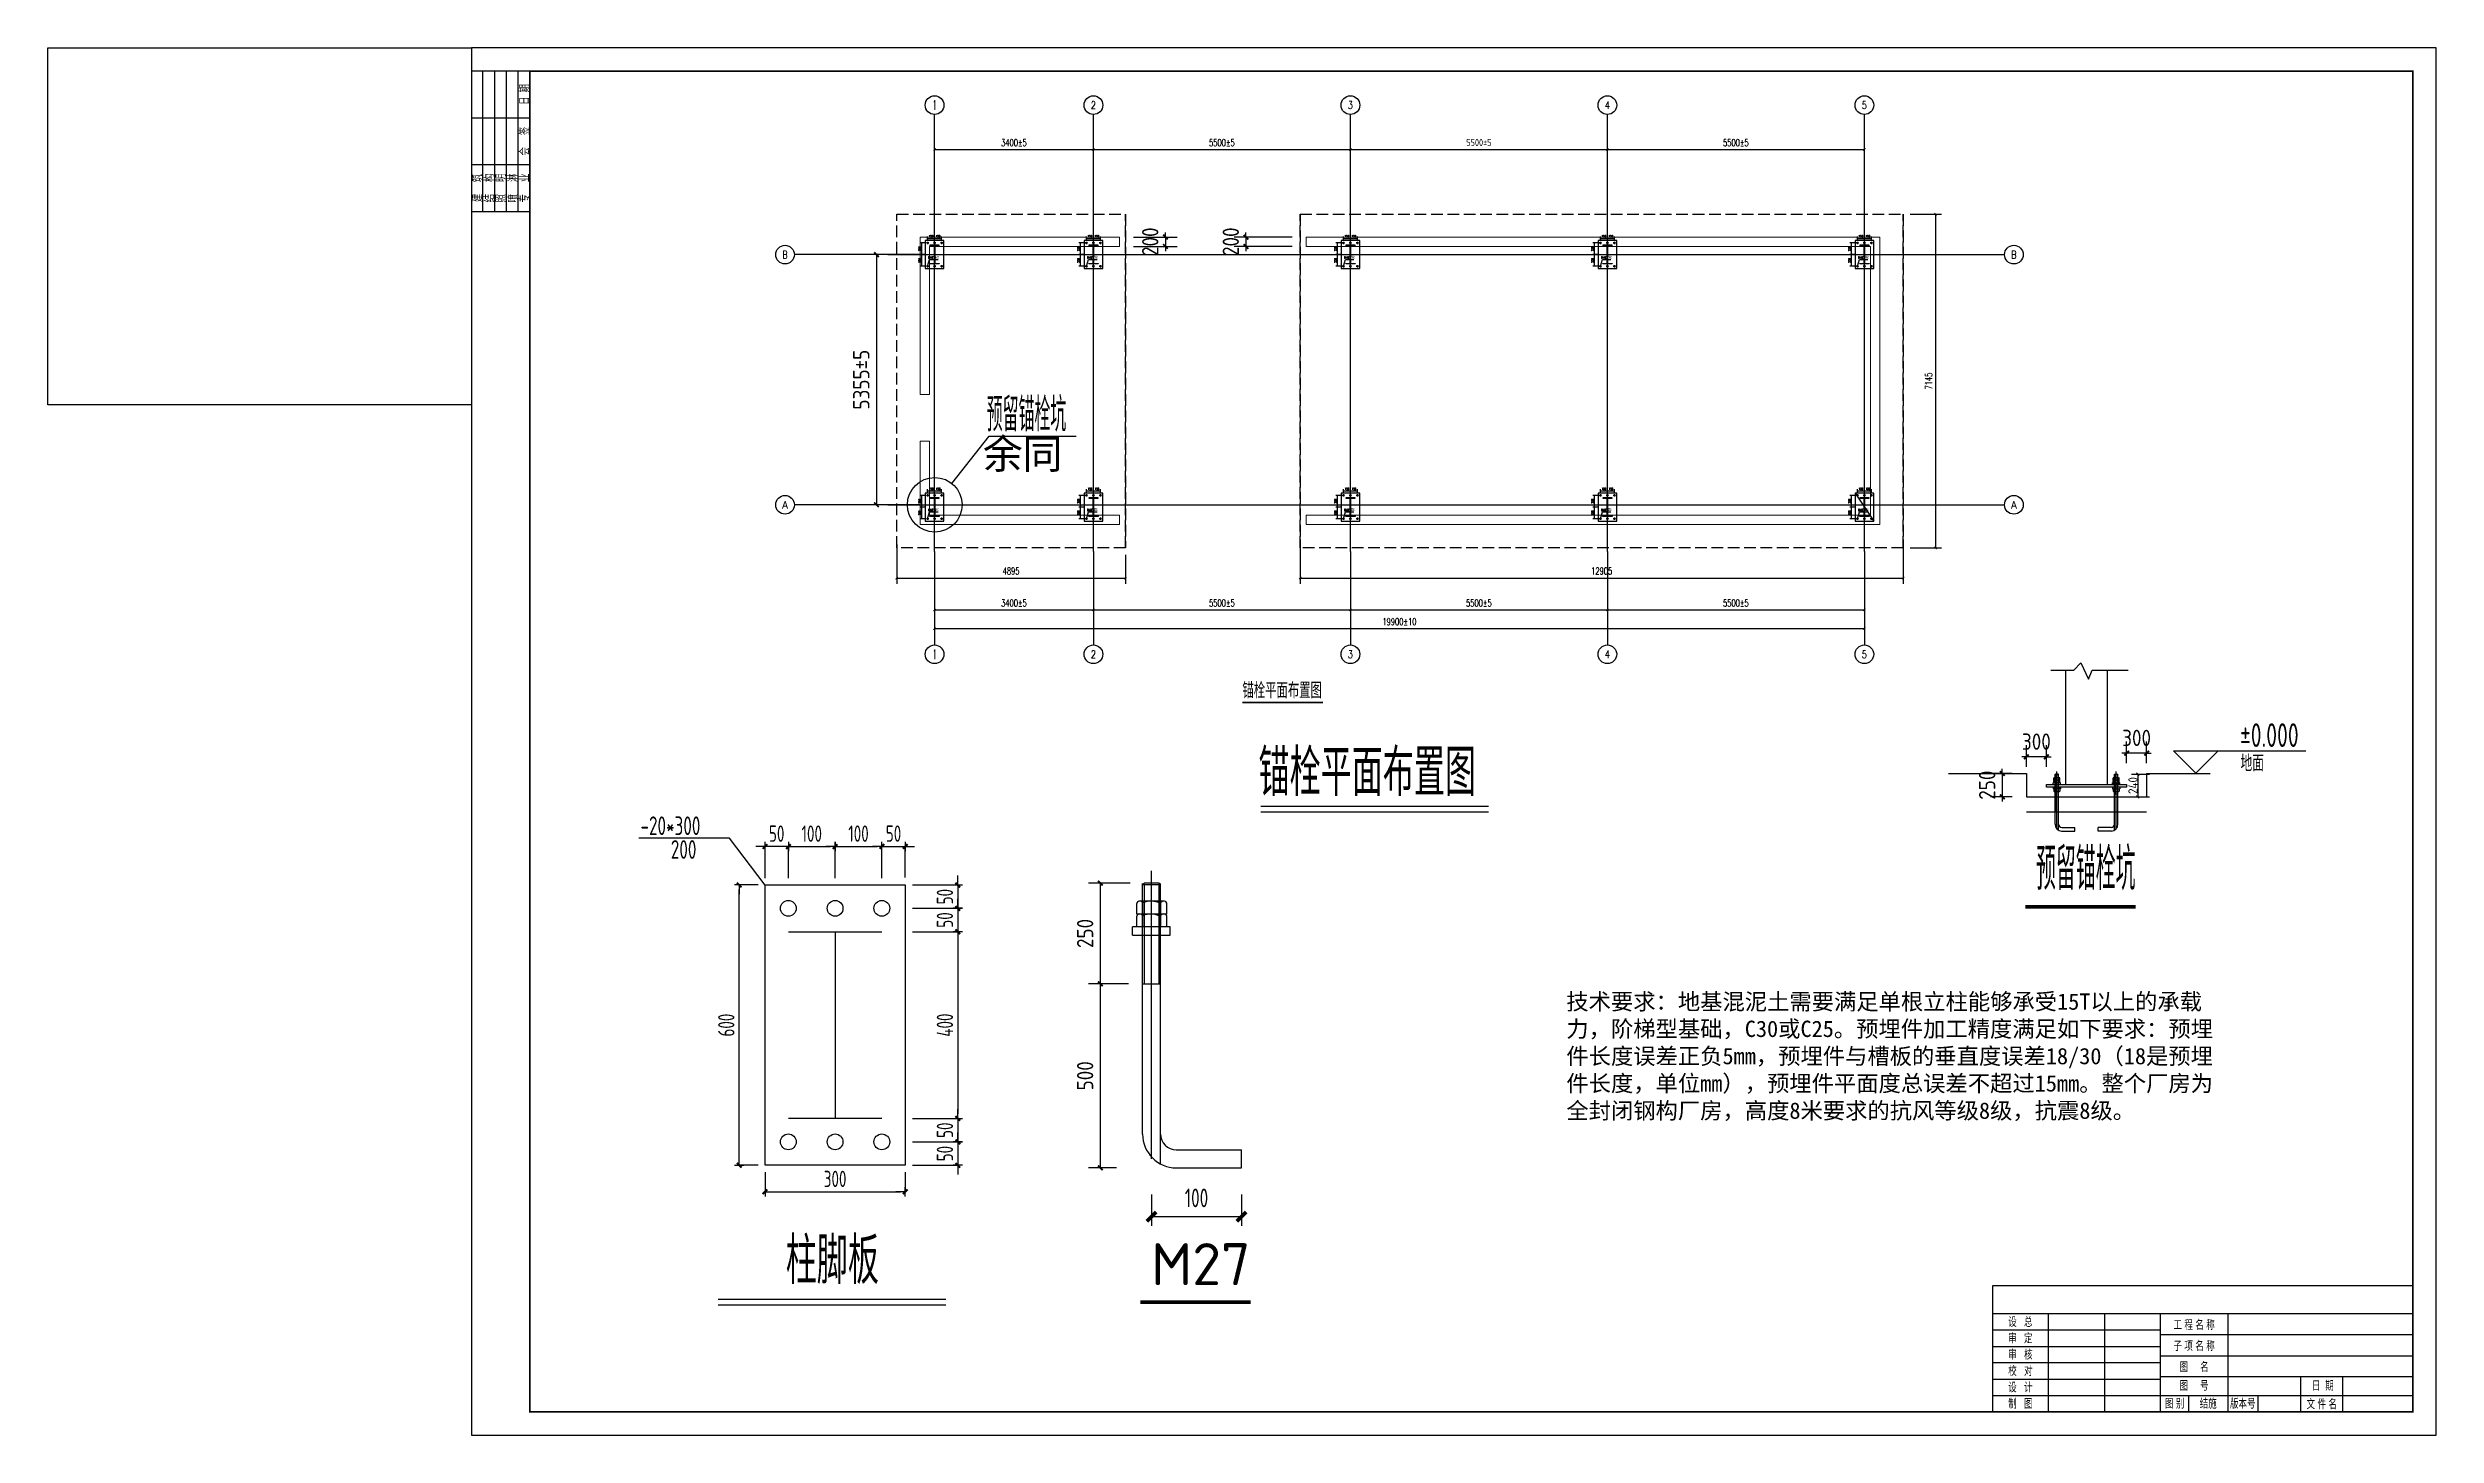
# Model space of a CAD drawing. Extents: x 1129386 to 1651949, y 463500 to 493200.
# Drawn here: x 1222554 to 1273673, y 463500 to 493200 of the extents above; entities that cross this region are included whole.
import ezdxf
from ezdxf.enums import TextEntityAlignment as Align

# ---------------------------------------------------------------- set-up
doc = ezdxf.new("R2010")
doc.units = 0
doc.header["$LTSCALE"] = 1000
doc.header["$MEASUREMENT"] = 0
for name, pattern in [('CENTER', [50.8, 31.75, -6.35, 6.35, -6.35]), ('DASH', [0.35, 0.25, -0.1]), ('DASHED', [4.8, 4, -0.8])]:
    doc.linetypes.add(name, pattern=pattern)
for name, color, linetype in [('1', 7, 'Continuous'), ('2', 3, 'CENTER'), ('3', 4, 'DASHED'), ('5', 2, 'Continuous'), ('8', 8, 'Continuous'), ('9', 3, 'Continuous'), ('AXIS', 3, 'Continuous'), ('AXIS_TEXT', 7, 'Continuous'), ('DIM_LEAD', 3, 'Continuous'), ('DIM_SYMB', 3, 'Continuous'), ('DOTE', 1, 'Continuous'), ('PUB_DIM', 3, 'Continuous'), ('PUB_TEXT', 7, 'Continuous')]:
    doc.layers.add(name, color=color, linetype=linetype)
doc.styles.add('_TCH_AXIS', font='COMPLEX', dxfattribs={"bigfont": 'GBCBIG'})
doc.styles.add('_TCH_DIM', font='SIMPLEX', dxfattribs={"bigfont": 'GBCBIG'})
doc.styles.add('COMPLEX', font='COMPLEX')
doc.styles.add('DIM_FONT', font='SIMPLEX', dxfattribs={"width": 0.7, "bigfont": 'GBCBIG'})
doc.styles.add('HZ', font='tssdeng.shx', dxfattribs={"width": 0.7, "bigfont": 'tssdchn.shx'})
doc.styles.get("Standard").update_dxf_attribs({"font": 'gbenor.shx', "bigfont": 'gbcbig.shx'})
doc.styles.add('TSSD_Rein', font='tssdeng.shx', dxfattribs={"width": 0.7, "bigfont": 'tssdchn.shx'})
doc.styles.add('XKB', font='tjtxt.shx', dxfattribs={"width": 0.7, "bigfont": 'tssdchn.shx'})
doc.dimstyles.new('1-1', dxfattribs={"dimscale": 100, "dimtxt": 3.5, "dimasz": 1, "dimexe": 0, "dimexo": 1.5, "dimgap": 1, "dimtad": 1, "dimdec": 0, "dimzin": 0, "dimdsep": 46, "dimtxsty": 'HZ', "dimblk": 'TJDIM', "dimcen": 0, "dimclrd": 3, "dimclre": 3, "dimclrt": 7, "dimaunit": 1, "dimadec": 0, "dimazin": 0, "dimtfac": 1, "dimtdec": 0, "dimtix": 1, "dimtmove": 2, "dimatfit": 3, "dimldrblk": 'TJDIM', "dimfxl": 0, "dimtolj": 1, "dimarcsym": 0})
doc.dimstyles.new('_TCH_ARCH&&100', dxfattribs={"dimtxt": 400, "dimasz": 200, "dimexe": 200, "dimexo": 100, "dimgap": 200, "dimtad": 1, "dimdec": 0, "dimzin": 0, "dimdsep": 46, "dimtxsty": 'TSSD_Rein', "dimblk": 'ARCHTICK', "dimcen": 0.09, "dimclrd": 3, "dimclre": 3, "dimclrt": 7, "dimazin": 2, "dimtfac": 1, "dimtdec": 0, "dimtix": 1, "dimtmove": 2, "dimatfit": 3, "dimfxl": 0, "dimtolj": 1, "dimtzin": 0, "dimarcsym": 0})
doc.dimstyles.new('DIMN15', dxfattribs={"dimscale": 0.15, "dimtxt": 300, "dimasz": 100, "dimexe": 250, "dimexo": 300, "dimgap": 150, "dimtad": 1, "dimdec": 0, "dimzin": 0, "dimdsep": 46, "dimtxsty": 'DIM_FONT', "dimblk": 'ARCHTICK', "dimcen": 0.09, "dimclrt": 7, "dimazin": 2, "dimtfac": 1, "dimtdec": 0, "dimtix": 1, "dimtmove": 2, "dimatfit": 3, "dimldrblk": 'ARCHTICK', "dimfxl": 0, "dimtolj": 1, "dimtzin": 0, "dimarcsym": 0})
doc.dimstyles.new('DIMN50', dxfattribs={"dimscale": 0.5, "dimtxt": 300, "dimasz": 100, "dimexe": 250, "dimexo": 300, "dimgap": 150, "dimtad": 1, "dimdec": 0, "dimzin": 0, "dimdsep": 46, "dimtxsty": 'DIM_FONT', "dimblk": 'ARCHTICK', "dimcen": 0.09, "dimclrt": 7, "dimazin": 2, "dimtfac": 1, "dimtdec": 0, "dimtix": 1, "dimtmove": 2, "dimatfit": 3, "dimldrblk": 'ARCHTICK', "dimfxl": 0, "dimtolj": 1, "dimtzin": 0, "dimarcsym": 0})
doc.dimstyles.get("Standard").update_dxf_attribs({"dimscale": 100, "dimtxt": 3.5, "dimasz": 1, "dimexe": 2.5, "dimexo": 3, "dimgap": 1.5, "dimtad": 1, "dimdec": 0, "dimzin": 0, "dimdsep": 46, "dimtxsty": 'Standard', "dimblk": 'ARCHTICK', "dimcen": 0.09, "dimadec": 0, "dimazin": 0, "dimtfac": 1, "dimtdec": 0, "dimtix": 1, "dimtmove": 2, "dimatfit": 3, "dimldrblk": 'ARCHTICK', "dimfxl": 0, "dimtolj": 1, "dimtzin": 0, "dimarcsym": 0})

msp = doc.modelspace()

# ---------------------------------------------------------------- texts
at = {"color": 7, "insert": (1269482.8, 478060.2), "char_height": 350, "attachment_point": 1}
msp.add_mtext_dynamic_manual_height_columns('地面', width=2199.082, gutter_width=1750, heights=[0], dxfattribs=at)
at = {"insert": (1255054.9, 472957.9), "char_height": 350, "attachment_point": 1}
msp.add_mtext_dynamic_manual_height_columns('{\\fSimSun|b0|i0|c134|p2;技术要求：地基混泥土需要满足单根立柱能够承受15T以上的承载力，阶梯型基础，C30或C25。预埋件加工精度满足如下要求：预埋件长度误差正负5mm，预埋件与槽板的垂直度误差18/30（18是预埋件长度，单位mm），预埋件平面度总误差不超过15mm。整个厂房为全封闭钢构厂房，高度8米要求的抗风等级8级，抗震8级。}', width=14089.01, gutter_width=1750, heights=[0], dxfattribs=at)
at = {"layer": '1', "ltscale": 8, "style": 'HZ', "width": 0.7}
for s, height, p in [('日 期', 200, (1232747.6, 492201.1)), ('会   签', 200, (1232747.6, 491201.1)), ('建   筑', 193.6, (1231734.9, 490197.6)), ('结   构', 200, (1231997.6, 490197.6)), ('照   明', 200, (1232247.6, 490197.6)), ('喷   淋', 200, (1232497.6, 490197.6)), ('专   业', 200, (1232747.6, 490197.6))]:
    msp.add_text(s, height=height, rotation=90, dxfattribs=at).set_placement(p, align=Align.MIDDLE)
at = {"layer": '1'}
for s, height, width, p, p2 in [('预留锚栓坑', 720, 0.655523, (1242650.2, 484987), (1244352.4, 484987)), ('余同', 720, 1.80131, (1242567.7, 484121.6), (1244269.9, 484121.6)), ('预留锚栓坑', 900, 0.655523, (1265107.9, 475172.3), (1267235.7, 475172.3)), ('M27', 900, 1.319564, (1246168.2, 466712.7), (1248296, 466712.7))]:
    msp.add_text(s, height=height, dxfattribs=dict(at, width=width)).set_placement(p, p2, align=Align.FIT)
at = {"layer": '1', "color": 7, "style": 'HZ', "width": 0.7}
msp.add_text('±0.000', height=506.25, dxfattribs=at).set_placement((1270728.5, 478233.8), align=Align.RIGHT)
at = {"layer": '1', "style": 'HZ', "width": 0.7}
msp.add_text('锚栓平面布置图', height=1000, dxfattribs=at).set_placement((1248466.2, 477184.8))
at = {"layer": '1', "ltscale": 8, "style": 'HZ', "width": 0.7}
for s, p in [('-20*300', (1235239.4, 476346.9)), ('200', (1235888.5, 475838.6))]:
    msp.add_text(s, height=400, dxfattribs=at).set_placement(p)
at = {"layer": '1', "width": 0.7}
for s, height, style, p in [('柱脚板', 1000, 'HZ', (1239345.3, 466738.6)), ('设   总', 200, 'XKB', (1264772.5, 465818.5)), ('审   定', 200, 'XKB', (1264772.5, 465468.5)), ('工 程 名 称', 200, 'XKB', (1268490.7, 465754.9)), ('审   核', 200, 'XKB', (1264772.5, 465118.5)), ('子 项 名 称', 200, 'XKB', (1268490.7, 465304.9)), ('校   对', 200, 'XKB', (1264772.5, 464768.5)), ('图     名', 200, 'XKB', (1268490.7, 464854.9)), ('日  期', 200, 'XKB', (1271245.7, 464454.9)), ('制   图', 200, 'XKB', (1264772.5, 464068.5)), ('设   计', 200, 'XKB', (1264772.5, 464418.5)), ('图 别', 200, 'XKB', (1268074.1, 464071.5)), ('图     号', 200, 'XKB', (1268490.7, 464454.9)), ('结施', 200, 'XKB', (1268792.2, 464071.5)), ('版本号', 200, 'XKB', (1269531.9, 464070.2)), ('文 件 名', 200, 'XKB', (1271222.5, 464059.2))]:
    msp.add_text(s, height=height, dxfattribs=dict(at, style=style)).set_placement(p, align=Align.CENTER)
at = {"layer": 'PUB_TEXT'}
msp.add_text('锚栓平面布置图', height=337.59, dxfattribs=at).set_placement((1248121.7, 479274.1))

# ---------------------------------------------------------------- blocks, each defined once
blk = doc.blocks.new('_ArchTick')
at = {"color": 0, "linetype": 'ByBlock', "const_width": 0.4}
blk.add_lwpolyline([(-0.5, -0.5), (0.5, 0.5)], dxfattribs=at)
blk = doc.blocks.new('*D59')
at = {"layer": '1', "color": 3, "lineweight": -2}
for p, q in [((1246176, 468656), (1246176, 467980)), ((1248103, 468656), (1248103, 467980)), ((1246176, 468180), (1248103, 468180))]:
    blk.add_line(p, q, dxfattribs=at)
at = {"layer": 'Defpoints', "color": 0}
for p in [(1246176, 468756), (1248103, 468756), (1248103, 468180)]:
    blk.add_point(p, dxfattribs=at)
at = {"layer": '1', "color": 3, "lineweight": -2, "xscale": 200, "yscale": 200, "zscale": 200, "rotation": 180}
blk.add_blockref('_ArchTick', (1246176, 468180), dxfattribs=at)
at = {"layer": '1', "color": 3, "lineweight": -2, "xscale": 200, "yscale": 200, "zscale": 200}
blk.add_blockref('_ArchTick', (1248103, 468180), dxfattribs=at)
at = {"layer": '1', "color": 7, "insert": (1247140, 468580), "char_height": 400, "attachment_point": 5, "style": 'TSSD_Rein'}
blk.add_mtext('\\A1;100', dxfattribs=at)
blk = doc.blocks.new('TJDIM')
at = {"color": 2, "const_width": 0.45}
blk.add_lwpolyline([(-0.5, -0.5), (0.5, 0.5)], dxfattribs=at)
at = {"layer": '9', "color": 3, "linetype": 'Continuous'}
for p, q in [((0, 0), (-2, 0)), ((0, -1), (0, 1))]:
    blk.add_line(p, q, dxfattribs=at)
blk = doc.blocks.new('*D60')
at = {"layer": '1', "color": 3, "lineweight": -2}
for p, q in [((1238405, 475426), (1238405, 476103)), ((1239405, 475426), (1239405, 476103))]:
    blk.add_line(p, q, dxfattribs=at)
at = {"layer": '1', "color": 3, "linetype": 'ByBlock', "lineweight": -2}
blk.add_line((1238505, 476103), (1239305, 476103), dxfattribs=at)
at = {"layer": 'Defpoints', "color": 0}
for p in [(1239405, 476103), (1238405, 475276), (1239405, 475276)]:
    blk.add_point(p, dxfattribs=at)
at = {"layer": '1', "color": 3, "lineweight": -2, "xscale": 100, "yscale": 100, "zscale": 100, "rotation": 180}
blk.add_blockref('TJDIM', (1238405, 476103), dxfattribs=at)
at = {"layer": '1', "color": 3, "lineweight": -2, "xscale": 100, "yscale": 100, "zscale": 100}
blk.add_blockref('TJDIM', (1239405, 476103), dxfattribs=at)
at = {"layer": '1', "color": 7, "insert": (1238905, 476378), "char_height": 350, "attachment_point": 5, "style": 'HZ'}
blk.add_mtext('\\A1;100', dxfattribs=at)
blk = doc.blocks.new('*D61')
at = {"layer": '1', "color": 3, "linetype": 'ByBlock', "lineweight": -2}
for p, q in [((1237805, 476103), (1237705, 476103)), ((1238405, 476103), (1237905, 476103)), ((1238505, 476103), (1238605, 476103))]:
    blk.add_line(p, q, dxfattribs=at)
at = {"layer": '1', "color": 3, "lineweight": -2}
for p, q in [((1237905, 475426), (1237905, 476103)), ((1238405, 475426), (1238405, 476103))]:
    blk.add_line(p, q, dxfattribs=at)
at = {"layer": 'Defpoints', "color": 0}
for p in [(1237905, 476103), (1237905, 475276), (1238405, 475276)]:
    blk.add_point(p, dxfattribs=at)
at = {"layer": '1', "color": 3, "lineweight": -2, "xscale": 100, "yscale": 100, "zscale": 100}
blk.add_blockref('TJDIM', (1237905, 476103), dxfattribs=at)
at = {"layer": '1', "color": 3, "lineweight": -2, "xscale": 100, "yscale": 100, "zscale": 100, "rotation": 180}
blk.add_blockref('TJDIM', (1238405, 476103), dxfattribs=at)
at = {"layer": '1', "color": 7, "insert": (1238155, 476378), "char_height": 350, "attachment_point": 5, "style": 'HZ'}
blk.add_mtext('\\A1;50', dxfattribs=at)
blk = doc.blocks.new('*D62')
at = {"layer": '1', "color": 3, "lineweight": -2}
for p, q in [((1239405, 475426), (1239405, 476103)), ((1240405, 475426), (1240405, 476103))]:
    blk.add_line(p, q, dxfattribs=at)
at = {"layer": '1', "color": 3, "linetype": 'ByBlock', "lineweight": -2}
blk.add_line((1239505, 476103), (1240305, 476103), dxfattribs=at)
at = {"layer": 'Defpoints', "color": 0}
for p in [(1240405, 476103), (1239405, 475276), (1240405, 475276)]:
    blk.add_point(p, dxfattribs=at)
at = {"layer": '1', "color": 3, "lineweight": -2, "xscale": 100, "yscale": 100, "zscale": 100, "rotation": 180}
blk.add_blockref('TJDIM', (1239405, 476103), dxfattribs=at)
at = {"layer": '1', "color": 3, "lineweight": -2, "xscale": 100, "yscale": 100, "zscale": 100}
blk.add_blockref('TJDIM', (1240405, 476103), dxfattribs=at)
at = {"layer": '1', "color": 7, "insert": (1239905, 476378), "char_height": 350, "attachment_point": 5, "style": 'HZ'}
blk.add_mtext('\\A1;100', dxfattribs=at)
blk = doc.blocks.new('*D63')
at = {"layer": '1', "color": 3, "linetype": 'ByBlock', "lineweight": -2}
for p, q in [((1240305, 476103), (1240205, 476103)), ((1240405, 476103), (1240905, 476103)), ((1241005, 476103), (1241105, 476103))]:
    blk.add_line(p, q, dxfattribs=at)
at = {"layer": '1', "color": 3, "lineweight": -2}
for p, q in [((1240405, 475426), (1240405, 476103)), ((1240905, 475441), (1240905, 476103))]:
    blk.add_line(p, q, dxfattribs=at)
at = {"layer": 'Defpoints', "color": 0}
for p in [(1240905, 476103), (1240405, 475276), (1240905, 475291)]:
    blk.add_point(p, dxfattribs=at)
at = {"layer": '1', "color": 3, "lineweight": -2, "xscale": 100, "yscale": 100, "zscale": 100}
blk.add_blockref('TJDIM', (1240405, 476103), dxfattribs=at)
at = {"layer": '1', "color": 3, "lineweight": -2, "xscale": 100, "yscale": 100, "zscale": 100, "rotation": 180}
blk.add_blockref('TJDIM', (1240905, 476103), dxfattribs=at)
at = {"layer": '1', "color": 7, "insert": (1240655, 476378), "char_height": 350, "attachment_point": 5, "style": 'HZ'}
blk.add_mtext('\\A1;50', dxfattribs=at)
blk = doc.blocks.new('*D64')
at = {"layer": '1', "color": 3, "linetype": 'ByBlock', "lineweight": -2}
for p, q in [((1242030, 474879), (1242030, 474979)), ((1242030, 474779), (1242030, 474279)), ((1242030, 474179), (1242030, 474079))]:
    blk.add_line(p, q, dxfattribs=at)
at = {"layer": '1', "color": 3, "lineweight": -2}
for p, q in [((1241063, 474779), (1242030, 474779)), ((1241063, 474279), (1242030, 474279))]:
    blk.add_line(p, q, dxfattribs=at)
at = {"layer": 'Defpoints', "color": 0}
for p in [(1240913, 474779), (1240913, 474279), (1242030, 474279)]:
    blk.add_point(p, dxfattribs=at)
at = {"layer": '1', "color": 3, "lineweight": -2, "xscale": 100, "yscale": 100, "zscale": 100}
for p, rotation in [((1242030, 474779), 270), ((1242030, 474279), 90)]:
    blk.add_blockref('TJDIM', p, dxfattribs=dict(at, rotation=rotation))
at = {"layer": '1', "color": 7, "insert": (1241755, 474529), "char_height": 350, "attachment_point": 5, "rotation": 90, "style": 'HZ'}
blk.add_mtext('\\A1;50', dxfattribs=at)
blk = doc.blocks.new('*D65')
at = {"layer": '1', "color": 3, "lineweight": -2}
for p, q in [((1241063, 474279), (1242030, 474279)), ((1241063, 470279), (1242030, 470279))]:
    blk.add_line(p, q, dxfattribs=at)
at = {"layer": '1', "color": 3, "linetype": 'ByBlock', "lineweight": -2}
blk.add_line((1242030, 474179), (1242030, 470379), dxfattribs=at)
at = {"layer": 'Defpoints', "color": 0}
for p in [(1240913, 474279), (1240913, 470279), (1242030, 470279)]:
    blk.add_point(p, dxfattribs=at)
at = {"layer": '1', "color": 3, "lineweight": -2, "xscale": 100, "yscale": 100, "zscale": 100}
for p, rotation in [((1242030, 474279), 90), ((1242030, 470279), 270)]:
    blk.add_blockref('TJDIM', p, dxfattribs=dict(at, rotation=rotation))
at = {"layer": '1', "color": 7, "insert": (1241755, 472279), "char_height": 350, "attachment_point": 5, "rotation": 90, "style": 'HZ'}
blk.add_mtext('\\A1;400', dxfattribs=at)
blk = doc.blocks.new('*D66')
at = {"layer": '1', "color": 3, "linetype": 'ByBlock', "lineweight": -2}
for p, q in [((1242030, 470379), (1242030, 470479)), ((1242030, 470279), (1242030, 469779)), ((1242030, 469679), (1242030, 469579))]:
    blk.add_line(p, q, dxfattribs=at)
at = {"layer": '1', "color": 3, "lineweight": -2}
for p, q in [((1241063, 470279), (1242030, 470279)), ((1241063, 469779), (1242030, 469779))]:
    blk.add_line(p, q, dxfattribs=at)
at = {"layer": 'Defpoints', "color": 0}
for p in [(1240913, 470279), (1240913, 469779), (1242030, 469779)]:
    blk.add_point(p, dxfattribs=at)
at = {"layer": '1', "color": 3, "lineweight": -2, "xscale": 100, "yscale": 100, "zscale": 100}
for p, rotation in [((1242030, 470279), 270), ((1242030, 469779), 90)]:
    blk.add_blockref('TJDIM', p, dxfattribs=dict(at, rotation=rotation))
at = {"layer": '1', "color": 7, "insert": (1241755, 470029), "char_height": 350, "attachment_point": 5, "rotation": 90, "style": 'HZ'}
blk.add_mtext('\\A1;50', dxfattribs=at)
blk = doc.blocks.new('*D67')
at = {"layer": '1', "color": 3, "lineweight": -2}
for p, q in [((1237905, 469129), (1237905, 468712)), ((1240905, 469129), (1240905, 468712))]:
    blk.add_line(p, q, dxfattribs=at)
at = {"layer": '1', "color": 3, "linetype": 'ByBlock', "lineweight": -2}
blk.add_line((1238005, 468712), (1240805, 468712), dxfattribs=at)
at = {"layer": 'Defpoints', "color": 0}
for p in [(1237905, 469279), (1240905, 469279), (1240905, 468712)]:
    blk.add_point(p, dxfattribs=at)
at = {"layer": '1', "color": 3, "lineweight": -2, "xscale": 100, "yscale": 100, "zscale": 100, "rotation": 180}
blk.add_blockref('TJDIM', (1237905, 468712), dxfattribs=at)
at = {"layer": '1', "color": 3, "lineweight": -2, "xscale": 100, "yscale": 100, "zscale": 100}
blk.add_blockref('TJDIM', (1240905, 468712), dxfattribs=at)
at = {"layer": '1', "color": 7, "insert": (1239405, 468987), "char_height": 350, "attachment_point": 5, "style": 'HZ'}
blk.add_mtext('\\A1;300', dxfattribs=at)
blk = doc.blocks.new('*D68')
at = {"layer": '1', "color": 3, "lineweight": -2}
for p, q in [((1237755, 475279), (1237351, 475279)), ((1237755, 469279), (1237351, 469279))]:
    blk.add_line(p, q, dxfattribs=at)
at = {"layer": '1', "color": 3, "linetype": 'ByBlock', "lineweight": -2}
blk.add_line((1237351, 469379), (1237351, 475179), dxfattribs=at)
at = {"layer": 'Defpoints', "color": 0}
for p in [(1237351, 475279), (1237905, 475279), (1237905, 469279)]:
    blk.add_point(p, dxfattribs=at)
at = {"layer": '1', "color": 3, "lineweight": -2, "xscale": 100, "yscale": 100, "zscale": 100}
for p, rotation in [((1237351, 475279), 90), ((1237351, 469279), 270)]:
    blk.add_blockref('TJDIM', p, dxfattribs=dict(at, rotation=rotation))
at = {"layer": '1', "color": 7, "insert": (1237076, 472279), "char_height": 350, "attachment_point": 5, "rotation": 90, "style": 'HZ'}
blk.add_mtext('\\A1;600', dxfattribs=at)
blk = doc.blocks.new('*D69')
at = {"layer": '1', "color": 3, "linetype": 'ByBlock', "lineweight": -2}
for p, q in [((1242030, 475379), (1242030, 475479)), ((1242030, 475279), (1242030, 474779)), ((1242030, 474679), (1242030, 474579))]:
    blk.add_line(p, q, dxfattribs=at)
at = {"layer": '1', "color": 3, "lineweight": -2}
for p, q in [((1241063, 475279), (1242030, 475279)), ((1241063, 474779), (1242030, 474779))]:
    blk.add_line(p, q, dxfattribs=at)
at = {"layer": 'Defpoints', "color": 0}
for p in [(1240913, 475279), (1240913, 474779), (1242030, 474779)]:
    blk.add_point(p, dxfattribs=at)
at = {"layer": '1', "color": 3, "lineweight": -2, "xscale": 100, "yscale": 100, "zscale": 100}
for p, rotation in [((1242030, 475279), 270), ((1242030, 474779), 90)]:
    blk.add_blockref('TJDIM', p, dxfattribs=dict(at, rotation=rotation))
at = {"layer": '1', "color": 7, "insert": (1241755, 475029), "char_height": 350, "attachment_point": 5, "rotation": 90, "style": 'HZ'}
blk.add_mtext('\\A1;50', dxfattribs=at)
blk = doc.blocks.new('*D70')
at = {"layer": '1', "color": 3, "lineweight": -2}
for p, q in [((1241063, 469779), (1242030, 469779)), ((1241063, 469279), (1242030, 469279))]:
    blk.add_line(p, q, dxfattribs=at)
at = {"layer": '1', "color": 3, "linetype": 'ByBlock', "lineweight": -2}
for p, q in [((1242030, 469879), (1242030, 469979)), ((1242030, 469779), (1242030, 469279)), ((1242030, 469179), (1242030, 469079))]:
    blk.add_line(p, q, dxfattribs=at)
at = {"layer": 'Defpoints', "color": 0}
for p in [(1240913, 469779), (1240913, 469279), (1242030, 469279)]:
    blk.add_point(p, dxfattribs=at)
at = {"layer": '1', "color": 3, "lineweight": -2, "xscale": 100, "yscale": 100, "zscale": 100}
for p, rotation in [((1242030, 469779), 270), ((1242030, 469279), 90)]:
    blk.add_blockref('TJDIM', p, dxfattribs=dict(at, rotation=rotation))
at = {"layer": '1', "color": 7, "insert": (1241755, 469529), "char_height": 350, "attachment_point": 5, "rotation": 90, "style": 'HZ'}
blk.add_mtext('\\A1;50', dxfattribs=at)
blk = doc.blocks.new('*D9')
at = {"layer": 'Defpoints', "color": 0}
for p in [(-6649, 16973), (-6499, 17069), (-6499, 16973)]:
    blk.add_point(p, dxfattribs=at)
at = {"layer": 'PUB_DIM', "color": 0, "lineweight": -2}
for p, q in [((-6649, 17018), (-6649, 17107)), ((-6649, 17069), (-6499, 17069)), ((-6499, 17018), (-6499, 17107))]:
    blk.add_line(p, q, dxfattribs=at)
at = {"layer": 'PUB_DIM', "color": 0, "lineweight": -2, "xscale": 15, "yscale": 15, "zscale": 15, "rotation": 180}
blk.add_blockref('_ArchTick', (-6649, 17069), dxfattribs=at)
at = {"layer": 'PUB_DIM', "color": 0, "lineweight": -2, "xscale": 15, "yscale": 15, "zscale": 15}
blk.add_blockref('_ArchTick', (-6499, 17069), dxfattribs=at)
at = {"layer": 'PUB_DIM', "color": 7, "insert": (-6574, 17114), "char_height": 45, "attachment_point": 5, "style": 'DIM_FONT'}
blk.add_mtext('\\A1;150', dxfattribs=at)
blk = doc.blocks.new('*D10')
at = {"layer": 'Defpoints', "color": 0}
for p in [(-6499, 16973), (-6349, 17069), (-6349, 16973)]:
    blk.add_point(p, dxfattribs=at)
at = {"layer": 'PUB_DIM', "color": 0, "lineweight": -2}
for p, q in [((-6499, 17018), (-6499, 17107)), ((-6499, 17069), (-6349, 17069)), ((-6349, 17018), (-6349, 17107))]:
    blk.add_line(p, q, dxfattribs=at)
at = {"layer": 'PUB_DIM', "color": 0, "lineweight": -2, "xscale": 15, "yscale": 15, "zscale": 15, "rotation": 180}
blk.add_blockref('_ArchTick', (-6499, 17069), dxfattribs=at)
at = {"layer": 'PUB_DIM', "color": 0, "lineweight": -2, "xscale": 15, "yscale": 15, "zscale": 15}
blk.add_blockref('_ArchTick', (-6349, 17069), dxfattribs=at)
at = {"layer": 'PUB_DIM', "color": 7, "insert": (-6424, 17114), "char_height": 45, "attachment_point": 5, "style": 'DIM_FONT'}
blk.add_mtext('\\A1;150', dxfattribs=at)
blk = doc.blocks.new('*D11')
at = {"layer": 'Defpoints', "color": 0}
for p in [(-6773, 16973), (-6649, 16973), (-6649, 16723)]:
    blk.add_point(p, dxfattribs=at)
at = {"layer": 'PUB_DIM', "color": 0, "lineweight": -2}
for p, q in [((-6694, 16973), (-6810, 16973)), ((-6773, 16723), (-6773, 16973)), ((-6694, 16723), (-6810, 16723))]:
    blk.add_line(p, q, dxfattribs=at)
at = {"layer": 'PUB_DIM', "color": 0, "lineweight": -2, "xscale": 15, "yscale": 15, "zscale": 15}
for p, rotation in [((-6773, 16973), 90), ((-6773, 16723), 270)]:
    blk.add_blockref('_ArchTick', p, dxfattribs=dict(at, rotation=rotation))
at = {"layer": 'PUB_DIM', "color": 7, "insert": (-6818, 16848), "char_height": 45, "attachment_point": 5, "rotation": 90, "style": 'DIM_FONT'}
blk.add_mtext('\\A1;250', dxfattribs=at)
blk = doc.blocks.new('*D12')
at = {"layer": 'Defpoints', "color": 0}
for p in [(-6773, 16723), (-6649, 16723), (-6649, 16473)]:
    blk.add_point(p, dxfattribs=at)
at = {"layer": 'PUB_DIM', "color": 0, "lineweight": -2}
for p, q in [((-6694, 16723), (-6810, 16723)), ((-6694, 16473), (-6810, 16473)), ((-6773, 16473), (-6773, 16723))]:
    blk.add_line(p, q, dxfattribs=at)
at = {"layer": 'PUB_DIM', "color": 0, "lineweight": -2, "xscale": 15, "yscale": 15, "zscale": 15}
for p, rotation in [((-6773, 16723), 90), ((-6773, 16473), 270)]:
    blk.add_blockref('_ArchTick', p, dxfattribs=dict(at, rotation=rotation))
at = {"layer": 'PUB_DIM', "color": 7, "insert": (-6818, 16598), "char_height": 45, "attachment_point": 5, "rotation": 90, "style": 'DIM_FONT'}
blk.add_mtext('\\A1;250', dxfattribs=at)
blk = doc.blocks.new('*D409')
at = {"layer": 'AXIS', "color": 0, "lineweight": -2}
for p, q in [((1241533, 489922), (1241533, 491147)), ((1241533, 491022), (1244933, 491022)), ((1244933, 489922), (1244933, 491147))]:
    blk.add_line(p, q, dxfattribs=at)
at = {"layer": 'Defpoints', "color": 0}
for p in [(1244933, 491022), (1241533, 489772), (1244933, 489772)]:
    blk.add_point(p, dxfattribs=at)
at = {"layer": 'AXIS', "color": 0, "lineweight": -2, "xscale": 50, "yscale": 50, "zscale": 50, "rotation": 180}
blk.add_blockref('_ArchTick', (1241533, 491022), dxfattribs=at)
at = {"layer": 'AXIS', "color": 0, "lineweight": -2, "xscale": 50, "yscale": 50, "zscale": 50}
blk.add_blockref('_ArchTick', (1244933, 491022), dxfattribs=at)
at = {"layer": 'AXIS', "color": 7, "insert": (1243233, 491172), "char_height": 150, "attachment_point": 5, "style": 'DIM_FONT'}
blk.add_mtext('\\A1;3400%%P5', dxfattribs=at)
blk = doc.blocks.new('*D410')
at = {"layer": 'AXIS', "color": 0, "lineweight": -2}
for p, q in [((1244933, 489922), (1244933, 491147)), ((1244933, 491022), (1250433, 491022)), ((1250433, 489922), (1250433, 491147))]:
    blk.add_line(p, q, dxfattribs=at)
at = {"layer": 'Defpoints', "color": 0}
for p in [(1250433, 491022), (1244933, 489772), (1250433, 489772)]:
    blk.add_point(p, dxfattribs=at)
at = {"layer": 'AXIS', "color": 0, "lineweight": -2, "xscale": 50, "yscale": 50, "zscale": 50, "rotation": 180}
blk.add_blockref('_ArchTick', (1244933, 491022), dxfattribs=at)
at = {"layer": 'AXIS', "color": 0, "lineweight": -2, "xscale": 50, "yscale": 50, "zscale": 50}
blk.add_blockref('_ArchTick', (1250433, 491022), dxfattribs=at)
at = {"layer": 'AXIS', "color": 7, "insert": (1247683, 491172), "char_height": 150, "attachment_point": 5, "style": 'DIM_FONT'}
blk.add_mtext('\\A1;5500%%P5', dxfattribs=at)
blk = doc.blocks.new('*D411')
at = {"layer": 'AXIS', "color": 0, "lineweight": -2}
for p, q in [((1250433, 489922), (1250433, 491147)), ((1250433, 491022), (1255933, 491022)), ((1255933, 489922), (1255933, 491147))]:
    blk.add_line(p, q, dxfattribs=at)
at = {"layer": 'Defpoints', "color": 0}
for p in [(1255933, 491022), (1250433, 489772), (1255933, 489772)]:
    blk.add_point(p, dxfattribs=at)
at = {"layer": 'AXIS', "color": 0, "lineweight": -2, "xscale": 50, "yscale": 50, "zscale": 50, "rotation": 180}
blk.add_blockref('_ArchTick', (1250433, 491022), dxfattribs=at)
at = {"layer": 'AXIS', "color": 0, "lineweight": -2, "xscale": 50, "yscale": 50, "zscale": 50}
blk.add_blockref('_ArchTick', (1255933, 491022), dxfattribs=at)
at = {"layer": 'AXIS', "color": 7, "insert": (1253183, 491172), "char_height": 150, "attachment_point": 5}
blk.add_mtext('\\A1;5500%%P5', dxfattribs=at)
blk = doc.blocks.new('*D412')
at = {"layer": 'AXIS', "color": 0, "lineweight": -2}
for p, q in [((1255933, 489922), (1255933, 491147)), ((1255933, 491022), (1261433, 491022)), ((1261433, 489922), (1261433, 491147))]:
    blk.add_line(p, q, dxfattribs=at)
at = {"layer": 'Defpoints', "color": 0}
for p in [(1261433, 491022), (1255933, 489772), (1261433, 489772)]:
    blk.add_point(p, dxfattribs=at)
at = {"layer": 'AXIS', "color": 0, "lineweight": -2, "xscale": 50, "yscale": 50, "zscale": 50, "rotation": 180}
blk.add_blockref('_ArchTick', (1255933, 491022), dxfattribs=at)
at = {"layer": 'AXIS', "color": 0, "lineweight": -2, "xscale": 50, "yscale": 50, "zscale": 50}
blk.add_blockref('_ArchTick', (1261433, 491022), dxfattribs=at)
at = {"layer": 'AXIS', "color": 7, "insert": (1258683, 491172), "char_height": 150, "attachment_point": 5, "style": 'DIM_FONT'}
blk.add_mtext('\\A1;5500%%P5', dxfattribs=at)
blk = doc.blocks.new('*D413')
at = {"layer": 'AXIS', "color": 0, "lineweight": -2}
for p, q in [((1241533, 482267), (1241533, 481042)), ((1244933, 482267), (1244933, 481042)), ((1241533, 481167), (1244933, 481167))]:
    blk.add_line(p, q, dxfattribs=at)
at = {"layer": 'Defpoints', "color": 0}
for p in [(1241533, 482417), (1244933, 482417), (1244933, 481167)]:
    blk.add_point(p, dxfattribs=at)
at = {"layer": 'AXIS', "color": 0, "lineweight": -2, "xscale": 50, "yscale": 50, "zscale": 50, "rotation": 180}
blk.add_blockref('_ArchTick', (1241533, 481167), dxfattribs=at)
at = {"layer": 'AXIS', "color": 0, "lineweight": -2, "xscale": 50, "yscale": 50, "zscale": 50}
blk.add_blockref('_ArchTick', (1244933, 481167), dxfattribs=at)
at = {"layer": 'AXIS', "color": 7, "insert": (1243233, 481317), "char_height": 150, "attachment_point": 5, "style": 'DIM_FONT'}
blk.add_mtext('\\A1;3400%%P5', dxfattribs=at)
blk = doc.blocks.new('*D414')
at = {"layer": 'AXIS', "color": 0, "lineweight": -2}
for p, q in [((1244933, 482267), (1244933, 481042)), ((1250433, 482267), (1250433, 481042)), ((1244933, 481167), (1250433, 481167))]:
    blk.add_line(p, q, dxfattribs=at)
at = {"layer": 'Defpoints', "color": 0}
for p in [(1244933, 482417), (1250433, 482417), (1250433, 481167)]:
    blk.add_point(p, dxfattribs=at)
at = {"layer": 'AXIS', "color": 0, "lineweight": -2, "xscale": 50, "yscale": 50, "zscale": 50, "rotation": 180}
blk.add_blockref('_ArchTick', (1244933, 481167), dxfattribs=at)
at = {"layer": 'AXIS', "color": 0, "lineweight": -2, "xscale": 50, "yscale": 50, "zscale": 50}
blk.add_blockref('_ArchTick', (1250433, 481167), dxfattribs=at)
at = {"layer": 'AXIS', "color": 7, "insert": (1247683, 481317), "char_height": 150, "attachment_point": 5, "style": 'DIM_FONT'}
blk.add_mtext('\\A1;5500%%P5', dxfattribs=at)
blk = doc.blocks.new('*D415')
at = {"layer": 'AXIS', "color": 0, "lineweight": -2}
for p, q in [((1250433, 482267), (1250433, 481042)), ((1255933, 482267), (1255933, 481042)), ((1250433, 481167), (1255933, 481167))]:
    blk.add_line(p, q, dxfattribs=at)
at = {"layer": 'Defpoints', "color": 0}
for p in [(1250433, 482417), (1255933, 482417), (1255933, 481167)]:
    blk.add_point(p, dxfattribs=at)
at = {"layer": 'AXIS', "color": 0, "lineweight": -2, "xscale": 50, "yscale": 50, "zscale": 50, "rotation": 180}
blk.add_blockref('_ArchTick', (1250433, 481167), dxfattribs=at)
at = {"layer": 'AXIS', "color": 0, "lineweight": -2, "xscale": 50, "yscale": 50, "zscale": 50}
blk.add_blockref('_ArchTick', (1255933, 481167), dxfattribs=at)
at = {"layer": 'AXIS', "color": 7, "insert": (1253183, 481317), "char_height": 150, "attachment_point": 5, "style": 'DIM_FONT'}
blk.add_mtext('\\A1;5500%%P5', dxfattribs=at)
blk = doc.blocks.new('*D416')
at = {"layer": 'AXIS', "color": 0, "lineweight": -2}
for p, q in [((1255933, 482267), (1255933, 481042)), ((1261433, 482267), (1261433, 481042)), ((1255933, 481167), (1261433, 481167))]:
    blk.add_line(p, q, dxfattribs=at)
at = {"layer": 'Defpoints', "color": 0}
for p in [(1255933, 482417), (1261433, 482417), (1261433, 481167)]:
    blk.add_point(p, dxfattribs=at)
at = {"layer": 'AXIS', "color": 0, "lineweight": -2, "xscale": 50, "yscale": 50, "zscale": 50, "rotation": 180}
blk.add_blockref('_ArchTick', (1255933, 481167), dxfattribs=at)
at = {"layer": 'AXIS', "color": 0, "lineweight": -2, "xscale": 50, "yscale": 50, "zscale": 50}
blk.add_blockref('_ArchTick', (1261433, 481167), dxfattribs=at)
at = {"layer": 'AXIS', "color": 7, "insert": (1258683, 481317), "char_height": 150, "attachment_point": 5, "style": 'DIM_FONT'}
blk.add_mtext('\\A1;5500±5', dxfattribs=at)
blk = doc.blocks.new('*D417')
at = {"layer": 'AXIS', "color": 0, "lineweight": -2}
for p, q in [((1241533, 482267), (1241533, 480642)), ((1261433, 482267), (1261433, 480642)), ((1241533, 480767), (1261433, 480767))]:
    blk.add_line(p, q, dxfattribs=at)
at = {"layer": 'Defpoints', "color": 0}
for p in [(1241533, 482417), (1261433, 482417), (1261433, 480767)]:
    blk.add_point(p, dxfattribs=at)
at = {"layer": 'AXIS', "color": 0, "lineweight": -2, "xscale": 50, "yscale": 50, "zscale": 50, "rotation": 180}
blk.add_blockref('_ArchTick', (1241533, 480767), dxfattribs=at)
at = {"layer": 'AXIS', "color": 0, "lineweight": -2, "xscale": 50, "yscale": 50, "zscale": 50}
blk.add_blockref('_ArchTick', (1261433, 480767), dxfattribs=at)
at = {"layer": 'AXIS', "color": 7, "insert": (1251483, 480917), "char_height": 150, "attachment_point": 5, "style": 'DIM_FONT'}
blk.add_mtext('\\A1;19900%%P10', dxfattribs=at)
blk = doc.blocks.new('_AXISO')
blk.add_circle((0, 0), 0.5)
at = {"layer": 'AXIS_TEXT', "style": 'COMPLEX', "width": 1.041667}
blk.add_attdef('A', text='', height=0.56, dxfattribs=at).set_placement((-0.25, -0.28), (0.25, -0.28), align=Align.FIT)
blk = doc.blocks.new('*D418')
at = {"color": 0, "lineweight": -2}
for p, q in [((1241230, 488772), (1240040, 488772)), ((1240290, 488772), (1240290, 483417)), ((1241230, 483417), (1240040, 483417))]:
    blk.add_line(p, q, dxfattribs=at)
at = {"layer": 'Defpoints', "color": 0}
for p in [(1241530, 488772), (1240290, 483417), (1241530, 483417)]:
    blk.add_point(p, dxfattribs=at)
at = {"color": 0, "lineweight": -2, "xscale": 100, "yscale": 100, "zscale": 100}
for p, rotation in [((1240290, 488772), 90), ((1240290, 483417), 270)]:
    blk.add_blockref('_ArchTick', p, dxfattribs=dict(at, rotation=rotation))
at = {"color": 0, "insert": (1239965, 486095), "char_height": 350, "attachment_point": 5, "rotation": 90}
blk.add_mtext('\\A1;5355%%P5', dxfattribs=at)
blk = doc.blocks.new('*D419')
at = {"color": 0, "lineweight": -2}
for p, q in [((1248198, 489148), (1248198, 489248)), ((1249188, 489148), (1247948, 489148)), ((1249188, 488948), (1247948, 488948)), ((1248198, 489148), (1248198, 488948)), ((1248198, 488948), (1248198, 488848))]:
    blk.add_line(p, q, dxfattribs=at)
at = {"layer": 'Defpoints', "color": 0}
for p in [(1248198, 488948), (1249488, 489148), (1249488, 488948)]:
    blk.add_point(p, dxfattribs=at)
at = {"color": 0, "lineweight": -2, "xscale": 100, "yscale": 100, "zscale": 100}
for p, rotation in [((1248198, 489148), 270), ((1248198, 488948), 90)]:
    blk.add_blockref('_ArchTick', p, dxfattribs=dict(at, rotation=rotation))
at = {"color": 0, "insert": (1247873, 489048), "char_height": 350, "attachment_point": 5, "rotation": 90}
blk.add_mtext('\\A1;200', dxfattribs=at)
blk = doc.blocks.new('*D420')
at = {"color": 0, "lineweight": -2}
for p, q in [((1246474, 489148), (1246474, 489248)), ((1245788, 489148), (1246724, 489148)), ((1245788, 488948), (1246724, 488948)), ((1246474, 489148), (1246474, 488948)), ((1246474, 488948), (1246474, 488848))]:
    blk.add_line(p, q, dxfattribs=at)
at = {"layer": 'Defpoints', "color": 0}
for p in [(1245488, 489148), (1245488, 488948), (1246474, 488948)]:
    blk.add_point(p, dxfattribs=at)
at = {"color": 0, "lineweight": -2, "xscale": 100, "yscale": 100, "zscale": 100}
for p, rotation in [((1246474, 489148), 270), ((1246474, 488948), 90)]:
    blk.add_blockref('_ArchTick', p, dxfattribs=dict(at, rotation=rotation))
at = {"color": 0, "insert": (1246149, 489048), "char_height": 350, "attachment_point": 5, "rotation": 90}
blk.add_mtext('\\A1;200', dxfattribs=at)
blk = doc.blocks.new('*D421')
at = {"color": 0, "lineweight": -2}
for p, q in [((1264600, 477667), (1264136, 477667)), ((1264386, 477667), (1264386, 477767)), ((1264386, 477667), (1264386, 477163)), ((1264600, 477163), (1264136, 477163)), ((1264386, 477163), (1264386, 477063))]:
    blk.add_line(p, q, dxfattribs=at)
at = {"layer": 'Defpoints', "color": 0}
for p in [(1264900, 477667), (1264386, 477163), (1264900, 477163)]:
    blk.add_point(p, dxfattribs=at)
at = {"color": 0, "lineweight": -2, "xscale": 100, "yscale": 100, "zscale": 100}
for p, rotation in [((1264386, 477667), 270), ((1264386, 477163), 90)]:
    blk.add_blockref('_ArchTick', p, dxfattribs=dict(at, rotation=rotation))
at = {"color": 0, "insert": (1264061, 477415), "char_height": 350, "attachment_point": 5, "rotation": 90}
blk.add_mtext('\\A1;250', dxfattribs=at)
blk = doc.blocks.new('*D422')
at = {"color": 0, "lineweight": -2}
for p, q in [((1264900, 478022), (1264800, 478022)), ((1264900, 477809), (1264900, 478272)), ((1265329, 478022), (1264900, 478022)), ((1265329, 477809), (1265329, 478272)), ((1265329, 478022), (1265429, 478022))]:
    blk.add_line(p, q, dxfattribs=at)
at = {"layer": 'Defpoints', "color": 0}
for p in [(1264900, 478022), (1264900, 477509), (1265329, 477509)]:
    blk.add_point(p, dxfattribs=at)
at = {"color": 0, "lineweight": -2, "xscale": 100, "yscale": 100, "zscale": 100}
blk.add_blockref('_ArchTick', (1264900, 478022), dxfattribs=at)
at = {"color": 0, "lineweight": -2, "xscale": 100, "yscale": 100, "zscale": 100, "rotation": 180}
blk.add_blockref('_ArchTick', (1265329, 478022), dxfattribs=at)
at = {"color": 0, "insert": (1265115, 478347), "char_height": 350, "attachment_point": 5}
blk.add_mtext('\\A1;300', dxfattribs=at)
blk = doc.blocks.new('*D423')
at = {"color": 0, "lineweight": -2}
for p, q in [((1267046, 478102), (1266946, 478102)), ((1267046, 477889), (1267046, 478352)), ((1267475, 478102), (1267046, 478102)), ((1267475, 477889), (1267475, 478352)), ((1267475, 478102), (1267575, 478102))]:
    blk.add_line(p, q, dxfattribs=at)
at = {"layer": 'Defpoints', "color": 0}
for p in [(1267046, 478102), (1267046, 477589), (1267475, 477589)]:
    blk.add_point(p, dxfattribs=at)
at = {"color": 0, "lineweight": -2, "xscale": 100, "yscale": 100, "zscale": 100}
blk.add_blockref('_ArchTick', (1267046, 478102), dxfattribs=at)
at = {"color": 0, "lineweight": -2, "xscale": 100, "yscale": 100, "zscale": 100, "rotation": 180}
blk.add_blockref('_ArchTick', (1267475, 478102), dxfattribs=at)
at = {"color": 0, "insert": (1267260, 478427), "char_height": 350, "attachment_point": 5}
blk.add_mtext('\\A1;300', dxfattribs=at)
blk = doc.blocks.new('*D424')
at = {"color": 0, "lineweight": -2}
for p, q in [((1267154, 477653), (1267536, 477653)), ((1267286, 477653), (1267286, 477163)), ((1267161, 477163), (1267536, 477163))]:
    blk.add_line(p, q, dxfattribs=at)
at = {"layer": 'Defpoints', "color": 0}
for p in [(1266854, 477653), (1266861, 477163), (1267286, 477163)]:
    blk.add_point(p, dxfattribs=at)
at = {"color": 0, "lineweight": -2, "xscale": 60, "yscale": 60, "zscale": 60}
for p, rotation in [((1267286, 477653), 90), ((1267286, 477163), 270)]:
    blk.add_blockref('_ArchTick', p, dxfattribs=dict(at, rotation=rotation))
at = {"color": 0, "insert": (1267183, 477408), "char_height": 200, "attachment_point": 5, "rotation": 90}
blk.add_mtext('\\A1;240', dxfattribs=at)
blk = doc.blocks.new('*D425')
at = {"color": 0, "lineweight": -2}
for p, q in [((1245721, 475317), (1244831, 475317)), ((1245081, 475317), (1245081, 473165)), ((1245683, 473165), (1244831, 473165))]:
    blk.add_line(p, q, dxfattribs=at)
at = {"layer": 'Defpoints', "color": 0}
for p in [(1246021, 475317), (1245081, 473165), (1245983, 473165)]:
    blk.add_point(p, dxfattribs=at)
at = {"color": 0, "lineweight": -2, "xscale": 100, "yscale": 100, "zscale": 100}
for p, rotation in [((1245081, 475317), 90), ((1245081, 473165), 270)]:
    blk.add_blockref('_ArchTick', p, dxfattribs=dict(at, rotation=rotation))
at = {"color": 0, "insert": (1244756, 474241), "char_height": 350, "attachment_point": 5, "rotation": 90}
blk.add_mtext('\\A1;250', dxfattribs=at)
blk = doc.blocks.new('*D426')
at = {"color": 0, "lineweight": -2}
for p, q in [((1245683, 473165), (1244831, 473165)), ((1245081, 473165), (1245081, 469223)), ((1245424, 469223), (1244831, 469223))]:
    blk.add_line(p, q, dxfattribs=at)
at = {"layer": 'Defpoints', "color": 0}
for p in [(1245983, 473165), (1245081, 469223), (1245724, 469223)]:
    blk.add_point(p, dxfattribs=at)
at = {"color": 0, "lineweight": -2, "xscale": 100, "yscale": 100, "zscale": 100}
for p, rotation in [((1245081, 473165), 90), ((1245081, 469223), 270)]:
    blk.add_blockref('_ArchTick', p, dxfattribs=dict(at, rotation=rotation))
at = {"color": 0, "insert": (1244756, 471194), "char_height": 350, "attachment_point": 5, "rotation": 90}
blk.add_mtext('\\A1;500', dxfattribs=at)
blk = doc.blocks.new('*D438')
at = {"layer": 'AXIS', "color": 0, "lineweight": -2}
for p, q in [((1262413, 489638), (1263083, 489638)), ((1262958, 489638), (1262958, 482493)), ((1262413, 482493), (1263083, 482493))]:
    blk.add_line(p, q, dxfattribs=at)
at = {"layer": 'Defpoints', "color": 0}
for p in [(1262263, 489638), (1262263, 482493), (1262958, 482493)]:
    blk.add_point(p, dxfattribs=at)
at = {"layer": 'AXIS', "color": 0, "lineweight": -2, "xscale": 50, "yscale": 50, "zscale": 50}
for p, rotation in [((1262958, 489638), 90), ((1262958, 482493), 270)]:
    blk.add_blockref('_ArchTick', p, dxfattribs=dict(at, rotation=rotation))
at = {"layer": 'AXIS', "color": 7, "insert": (1262808, 486065), "char_height": 150, "attachment_point": 5, "rotation": 90, "style": 'DIM_FONT'}
blk.add_mtext('\\A1;7145', dxfattribs=at)
blk = doc.blocks.new('*D439')
at = {"layer": 'AXIS', "color": 0, "lineweight": -2}
for p, q in [((1249358, 482676), (1249358, 481723)), ((1262263, 482676), (1262263, 481723)), ((1249358, 481848), (1262263, 481848))]:
    blk.add_line(p, q, dxfattribs=at)
at = {"layer": 'Defpoints', "color": 0}
for p in [(1249358, 482826), (1262263, 482826), (1262263, 481848)]:
    blk.add_point(p, dxfattribs=at)
at = {"layer": 'AXIS', "color": 0, "lineweight": -2, "xscale": 50, "yscale": 50, "zscale": 50, "rotation": 180}
blk.add_blockref('_ArchTick', (1249358, 481848), dxfattribs=at)
at = {"layer": 'AXIS', "color": 0, "lineweight": -2, "xscale": 50, "yscale": 50, "zscale": 50}
blk.add_blockref('_ArchTick', (1262263, 481848), dxfattribs=at)
at = {"layer": 'AXIS', "color": 7, "insert": (1255811, 481998), "char_height": 150, "attachment_point": 5, "style": 'DIM_FONT'}
blk.add_mtext('\\A1;12905', dxfattribs=at)
blk = doc.blocks.new('*D440')
at = {"layer": 'AXIS', "color": 0, "lineweight": -2}
for p, q in [((1240723, 482567), (1240723, 481723)), ((1245618, 482343), (1245618, 481723)), ((1240723, 481848), (1245618, 481848))]:
    blk.add_line(p, q, dxfattribs=at)
at = {"layer": 'Defpoints', "color": 0}
for p in [(1240723, 482717), (1245618, 482493), (1245618, 481848)]:
    blk.add_point(p, dxfattribs=at)
at = {"layer": 'AXIS', "color": 0, "lineweight": -2, "xscale": 50, "yscale": 50, "zscale": 50, "rotation": 180}
blk.add_blockref('_ArchTick', (1240723, 481848), dxfattribs=at)
at = {"layer": 'AXIS', "color": 0, "lineweight": -2, "xscale": 50, "yscale": 50, "zscale": 50}
blk.add_blockref('_ArchTick', (1245618, 481848), dxfattribs=at)
at = {"layer": 'AXIS', "color": 7, "insert": (1243171, 481998), "char_height": 150, "attachment_point": 5, "style": 'DIM_FONT'}
blk.add_mtext('\\A1;4895', dxfattribs=at)
blk = doc.blocks.new('ew43 434tr34')
for p, q in [((-6698.6, 17022.7), (-6698.6, 16422.7)), ((-6298.6, 17022.7), (-6698.6, 17022.7)), ((-6623.6, 16972.7), (-6673.6, 16972.7)), ((-6648.6, 16997.7), (-6648.6, 16947.7)), ((-6473.6, 16972.7), (-6523.6, 16972.7)), ((-6498.6, 16997.7), (-6498.6, 16947.7)), ((-6498.6, 16922.7), (-6498.6, 16522.7)), ((-6323.6, 16972.7), (-6373.6, 16972.7)), ((-6348.6, 16997.7), (-6348.6, 16947.7)), ((-6298.6, 16422.7), (-6298.6, 17022.7)), ((-6698.6, 16422.7), (-6298.6, 16422.7)), ((-6623.6, 16472.7), (-6673.6, 16472.7)), ((-6648.6, 16497.7), (-6648.6, 16447.7)), ((-6473.6, 16472.7), (-6523.6, 16472.7)), ((-6498.6, 16497.7), (-6498.6, 16447.7)), ((-6323.6, 16472.7), (-6373.6, 16472.7)), ((-6348.6, 16497.7), (-6348.6, 16447.7))]:
    blk.add_line(p, q)
for points in [[(-6598.6, 16909.7), (-6398.6, 16909.7), (-6398.6, 16922.7), (-6598.6, 16922.7)], [(-6501.6, 16922.7), (-6495.6, 16922.7), (-6495.6, 16522.7), (-6501.6, 16522.7)], [(-6598.6, 16535.7), (-6398.6, 16535.7), (-6398.6, 16522.7), (-6598.6, 16522.7)]]:
    blk.add_lwpolyline(points, close=True)
for centre in [(-6648.6, 16972.7), (-6498.6, 16972.7), (-6348.6, 16972.7), (-6648.6, 16472.7), (-6498.6, 16472.7), (-6348.6, 16472.7)]:
    blk.add_circle(centre, 15)
at = {"layer": 'DIM_LEAD'}
for p, q in [((-6648.6, 16472.7), (-6604.3, 16621.4)), ((-6604.3, 16621.4), (-6422, 16621.4))]:
    blk.add_line(p, q, dxfattribs=at)
at = {"layer": 'PUB_TEXT', "style": '_TCH_DIM', "width": 0.705882}
blk.add_text('6M27', height=44.62, dxfattribs=at).set_placement((-6634.1, 16637.2))
at = {"layer": 'PUB_TEXT', "style": '_TCH_DIM'}
blk.add_text('锚栓', height=50.64, dxfattribs=at).set_placement((-6508.1, 16637.2))
at = {"layer": 'PUB_DIM'}
for p1, p2, distance, picture, middle in [((-6648.6, 16722.7), (-6648.6, 16972.7), 124, '*D11', (-6817.5, 16847.7)), ((-6648.6, 16972.7), (-6498.6, 16972.7), 96.8, '*D9', (-6573.6, 17114.5)), ((-6498.6, 16972.7), (-6348.6, 16972.7), 96.8, '*D10', (-6423.6, 17114.5)), ((-6648.6, 16472.7), (-6648.6, 16722.7), 124, '*D12', (-6817.5, 16597.7))]:
    dim = blk.add_aligned_dim(p1=p1, p2=p2, distance=distance, dimstyle='DIMN15', dxfattribs=at)
    dim.commit()
    dim.dimension.update_dxf_attribs({"geometry": picture, "text_midpoint": middle})

# ---------------------------------------------------------------- dimensions: what is measured, and where the dimension line sits
for base, p1, p2, picture, middle in [((1246474.4, 488947.9), (1245488.4, 489147.9), (1245488.4, 488947.9), '*D420', (1246149.4, 489047.9)), ((1248197.8, 488947.9), (1249488.4, 489147.9), (1249488.4, 488947.9), '*D419', (1247872.8, 489047.9))]:
    dim = msp.add_linear_dim(base=base, p1=p1, p2=p2, angle=90, dimstyle='Standard')
    dim.commit()
    dim.dimension.update_dxf_attribs({"geometry": picture, "text_midpoint": middle})
for base, p1, p2, text, picture, middle in [((1240290.4, 483417), (1241530.4, 488772), (1241530.4, 483417), '5355%%P5', '*D418', (1239965.4, 486094.5)), ((1264386.5, 477162.6), (1264900.3, 477667.2), (1264900.3, 477162.6), '250', '*D421', (1264061.5, 477414.9)), ((1245081.4, 473164.6), (1246021, 475317.5), (1245982.6, 473164.6), '250', '*D425', (1244756.4, 474241.1)), ((1245081.4, 469223.1), (1245982.6, 473164.6), (1245723.5, 469223.1), '500', '*D426', (1244756.4, 471193.9))]:
    dim = msp.add_linear_dim(base=base, p1=p1, p2=p2, angle=90, text=text, dimstyle='Standard')
    dim.commit()
    dim.dimension.update_dxf_attribs({"geometry": picture, "text_midpoint": middle})
for base, p1, p2, picture, middle in [((1264900.3, 478022.4), (1265329.3, 477508.5), (1264900.3, 477508.5), '*D422', (1265114.8, 478347.4)), ((1267045.9, 478102.4), (1267474.9, 477588.5), (1267045.9, 477588.5), '*D423', (1267260.4, 478427.4))]:
    dim = msp.add_linear_dim(base=base, p1=p1, p2=p2, text='300', dimstyle='Standard')
    dim.commit()
    dim.dimension.update_dxf_attribs({"geometry": picture, "text_midpoint": middle})
dim = msp.add_linear_dim(base=(1267286.3, 477162.6), p1=(1266853.9, 477652.9), p2=(1266861.1, 477162.6), angle=90, text='240', dimstyle='Standard', override={"dimtxt": 2, "dimasz": 0.6})
dim.commit()
dim.dimension.update_dxf_attribs({"geometry": '*D424', "text_midpoint": (1267183.2, 477407.7), "dimtype": 160})
at = {"layer": '1', "color": 1}
for base, p1, p2, text, picture, middle in [((1237904.6, 476102.8), (1238404.6, 475275.7), (1237904.6, 475275.7), '50', '*D61', (1238154.6, 476377.8)), ((1239404.6, 476102.8), (1238404.6, 475275.7), (1239404.6, 475275.7), '100', '*D60', (1238904.6, 476377.8)), ((1240404.6, 476102.8), (1239404.6, 475275.7), (1240404.6, 475275.7), '100', '*D62', (1239904.6, 476377.8)), ((1240904.6, 476102.8), (1240404.6, 475275.7), (1240904.6, 475290.8), '50', '*D63', (1240654.6, 476377.8)), ((1240904.6, 468711.7), (1237904.6, 469279.3), (1240904.6, 469279.3), '300', '*D67', (1239404.6, 468986.7))]:
    dim = msp.add_linear_dim(base=base, p1=p1, p2=p2, text=text, dimstyle='1-1', dxfattribs=at)
    dim.commit()
    dim.dimension.update_dxf_attribs({"geometry": picture, "text_midpoint": middle})
for base, p1, p2, text, picture, middle in [((1242029.7, 474779.3), (1240912.6, 475279.3), (1240912.6, 474779.3), '50', '*D69', (1241754.7, 475029.3)), ((1237351, 475279.3), (1237904.6, 469279.3), (1237904.6, 475279.3), '600', '*D68', (1237076, 472279.3)), ((1242029.7, 474279.3), (1240912.6, 474779.3), (1240912.6, 474279.3), '50', '*D64', (1241754.7, 474529.3)), ((1242029.7, 470279.3), (1240912.6, 474279.3), (1240912.6, 470279.3), '400', '*D65', (1241754.7, 472279.3)), ((1242029.7, 469779.3), (1240912.6, 470279.3), (1240912.6, 469779.3), '50', '*D66', (1241754.7, 470029.3)), ((1242029.7, 469279.3), (1240912.6, 469779.3), (1240912.6, 469279.3), '50', '*D70', (1241754.7, 469529.3))]:
    dim = msp.add_linear_dim(base=base, p1=p1, p2=p2, angle=90, text=text, dimstyle='1-1', dxfattribs=at)
    dim.commit()
    dim.dimension.update_dxf_attribs({"geometry": picture, "text_midpoint": middle})
at = {"layer": '1'}
dim = msp.add_linear_dim(base=(1248102.8, 468180, -1559.2), p1=(1246176.3, 468756, -1559.2), p2=(1248102.8, 468756, -1559.2), text='100', dimstyle='_TCH_ARCH&&100', dxfattribs=at)
dim.commit()
dim.dimension.update_dxf_attribs({"geometry": '*D59', "text_midpoint": (1247139.6, 468580, -1559.2)})
at = {"layer": 'AXIS'}
for p1, p2, distance, text, picture, middle in [((1241533.4, 489772), (1244933.4, 489772), 1250, '3400%%P5', '*D409', (1243233.4, 491172)), ((1244933.4, 489772), (1250433.4, 489772), 1250, '5500%%P5', '*D410', (1247683.4, 491172)), ((1255933.4, 489772), (1261433.4, 489772), 1250, '5500%%P5', '*D412', (1258683.4, 491172)), ((1241533.4, 482417), (1244933.4, 482417), -1250, '3400%%P5', '*D413', (1243233.4, 481317)), ((1241533.4, 482417), (1261433.4, 482417), -1650, '19900%%P10', '*D417', (1251483.4, 480917)), ((1244933.4, 482417), (1250433.4, 482417), -1250, '5500%%P5', '*D414', (1247683.4, 481317)), ((1250433.4, 482417), (1255933.4, 482417), -1250, '5500%%P5', '*D415', (1253183.4, 481317)), ((1255933.4, 482417), (1261433.4, 482417), -1250, '5500±5', '*D416', (1258683.4, 481317))]:
    dim = msp.add_aligned_dim(p1=p1, p2=p2, distance=distance, text=text, dimstyle='DIMN50', dxfattribs=at)
    dim.commit()
    dim.dimension.update_dxf_attribs({"geometry": picture, "text_midpoint": middle})
dim = msp.add_aligned_dim(p1=(1250433.4, 489772), p2=(1255933.4, 489772), distance=1250, text='5500%%P5', dimstyle='DIMN50', override={"dimtxsty": 'Standard'}, dxfattribs=at)
dim.commit()
dim.dimension.update_dxf_attribs({"geometry": '*D411', "text_midpoint": (1253183.4, 491172)})
dim = msp.add_linear_dim(base=(1262958.1, 482492.9), p1=(1262263.4, 489637.9), p2=(1262263.4, 482492.9), angle=90, dimstyle='DIMN50', dxfattribs=at)
dim.commit()
dim.dimension.update_dxf_attribs({"geometry": '*D438', "text_midpoint": (1262808.1, 486065.4)})
for base, p1, p2, picture, middle in [((1245618.4, 481847.9), (1240723.4, 482716.6), (1245618.4, 482492.9), '*D440', (1243170.9, 481997.9)), ((1262263.4, 481847.9), (1249358.4, 482826.5), (1262263.4, 482826.5), '*D439', (1255810.9, 481997.9))]:
    dim = msp.add_linear_dim(base=base, p1=p1, p2=p2, dimstyle='DIMN50', dxfattribs=at)
    dim.commit()
    dim.dimension.update_dxf_attribs({"geometry": picture, "text_midpoint": middle})

# ---------------------------------------------------------------- linework, layer by layer
for p, q in [((1231622.6, 489695.3), (1232872.6, 489695.3)), ((1241903.6, 483872), (1242701.3, 484888)), ((1242701.3, 484888), (1244567.3, 484888)), ((1261233.4, 483668.7), (1261633.4, 483068.7)), ((1265914.3, 479879.8), (1266067.5, 480034.9)), ((1266067.5, 480034.9), (1266231.7, 479684.9)), ((1266231.7, 479684.9), (1266306.1, 479879.8)), ((1263231.1, 477667.2), (1264900.3, 477667.2)), ((1264900.3, 477667.2), (1264900.3, 477162.6)), ((1267474.9, 477667.2), (1267474.9, 477162.6)), ((1267474.9, 477667.2), (1268835.8, 477667.2)), ((1264900.3, 477162.6), (1267474.9, 477162.6)), ((1264900.3, 476842.6), (1267474.9, 476842.6))]:
    msp.add_line(p, q)
for points in [[(1265427.3, 479879.8), (1265914.3, 479879.8)], [(1265743.7, 477430.3), (1265743.7, 479879.8)], [(1266306.1, 479879.8), (1267076.7, 479879.8)], [(1266631.5, 479879.8), (1266631.5, 477430.3)]]:
    msp.add_lwpolyline(points)
msp.add_lwpolyline([(1265329.3, 477430.3), (1267045.9, 477430.3), (1267045.9, 477371.8), (1265329.3, 477371.8)], close=True)
msp.add_circle((1241536.4, 483417), 584.7)
at = {"layer": '1', "ltscale": 8}
for p, q in [((1232872.6, 492700), (1231622.6, 492700)), ((1231864.6, 489695.3), (1231864.6, 492700)), ((1232122.6, 489695.3), (1232122.6, 492700)), ((1232372.6, 489695.3), (1232372.6, 492700)), ((1232622.6, 489695.3), (1232622.6, 492700)), ((1231622.6, 491702.2), (1232872.6, 491702.2)), ((1231622.6, 490699.9), (1232872.6, 490699.9))]:
    msp.add_line(p, q, dxfattribs=at)
at = {"layer": '1', "color": 7, "linetype": 'DASH', "lineweight": 30}
for p, q in [((1240723.4, 482492.9), (1240723.4, 489637.9)), ((1240723.4, 489637.9), (1245618.4, 489637.9)), ((1240723.4, 489637.9), (1245618.4, 489637.9)), ((1240723.4, 482492.9), (1240723.4, 489637.9)), ((1245618.4, 489637.9), (1245618.4, 482492.9)), ((1245618.4, 482492.9), (1245618.4, 489637.9)), ((1249358.4, 482492.9), (1249358.4, 489637.9)), ((1249358.4, 489637.9), (1262263.4, 489637.9)), ((1249358.4, 489637.9), (1249358.4, 482492.9)), ((1249358.4, 489637.9), (1262263.4, 489637.9)), ((1262263.4, 482492.9), (1262263.4, 489637.9)), ((1262263.4, 489637.9), (1262263.4, 482492.9)), ((1245618.4, 482492.9), (1240723.4, 482492.9)), ((1245618.4, 482492.9), (1240723.4, 482492.9)), ((1262263.4, 482492.9), (1249358.4, 482492.9)), ((1262263.4, 482492.9), (1249358.4, 482492.9))]:
    msp.add_line(p, q, dxfattribs=at)
at = {"layer": '1', "color": 2, "linetype": 'Continuous', "lineweight": 13}
for p, q in [((1245488.4, 489147.9), (1241223.4, 489147.9)), ((1241223.4, 489147.9), (1241223.4, 485775.4)), ((1241223.4, 485775.4), (1241223.4, 489147.9)), ((1245488.4, 489147.9), (1241223.4, 489147.9)), ((1241423.4, 488947.9), (1241423.4, 485775.4)), ((1245488.4, 488947.9), (1241423.4, 488947.9)), ((1241423.4, 485775.4), (1241423.4, 488947.9)), ((1245488.4, 488947.9), (1241423.4, 488947.9)), ((1245488.4, 488947.9), (1245488.4, 489147.9)), ((1245488.4, 489147.9), (1245488.4, 488947.9)), ((1249488.4, 488947.9), (1249488.4, 489147.9)), ((1249488.4, 489147.9), (1261763.4, 489147.9)), ((1249488.4, 489147.9), (1249488.4, 488947.9)), ((1249488.4, 489147.9), (1261763.4, 489147.9)), ((1261563.4, 488947.9), (1249488.4, 488947.9)), ((1249488.4, 488947.9), (1261563.4, 488947.9)), ((1261563.4, 488947.9), (1261563.4, 483192.9)), ((1261563.4, 483192.9), (1261563.4, 488947.9)), ((1261763.4, 489147.9), (1261763.4, 482992.9)), ((1261763.4, 482992.9), (1261763.4, 489147.9)), ((1241423.4, 485775.4), (1241223.4, 485775.4)), ((1241423.4, 485775.4), (1241223.4, 485775.4)), ((1241223.4, 484775.4), (1241223.4, 482992.9)), ((1241423.4, 484775.4), (1241223.4, 484775.4)), ((1241223.4, 482992.9), (1241223.4, 484775.4)), ((1241423.4, 484775.4), (1241223.4, 484775.4)), ((1241423.4, 484775.4), (1241423.4, 483192.9)), ((1241423.4, 483192.9), (1241423.4, 484775.4)), ((1241423.4, 483192.9), (1245488.4, 483192.9)), ((1241423.4, 483192.9), (1245488.4, 483192.9)), ((1245488.4, 482992.9), (1245488.4, 483192.9)), ((1245488.4, 482992.9), (1245488.4, 483192.9)), ((1261563.4, 483192.9), (1249488.4, 483192.9)), ((1249488.4, 482992.9), (1249488.4, 483192.9)), ((1261563.4, 483192.9), (1249488.4, 483192.9)), ((1249488.4, 483192.9), (1249488.4, 482992.9)), ((1241223.4, 482992.9), (1245488.4, 482992.9)), ((1241223.4, 482992.9), (1245488.4, 482992.9)), ((1261763.4, 482992.9), (1249488.4, 482992.9)), ((1261763.4, 482992.9), (1249488.4, 482992.9))]:
    msp.add_line(p, q, dxfattribs=at)
at = {"layer": '1', "color": 7}
for p, q in [((1268527.2, 477672.1), (1268049.9, 478149.4)), ((1268049.9, 478149.4), (1270881.4, 478149.4)), ((1268527.2, 477672.1), (1269004.5, 478149.4))]:
    msp.add_line(p, q, dxfattribs=at)
at = {"layer": '1'}
for p, q in [((1248513.7, 476846.8), (1253390.6, 476846.8)), ((1236900.7, 466294.1), (1241777.6, 466294.1))]:
    msp.add_line(p, q, dxfattribs=at)
at = {"layer": '1', "color": 1}
for p, q in [((1237145, 476283), (1235200.8, 476283)), ((1237904.6, 475275.7), (1237145, 476283)), ((1238404.6, 474279.3), (1240404.6, 474279.3)), ((1239404.6, 474279.3), (1239404.6, 470279.3)), ((1240404.6, 470279.3), (1238404.6, 470279.3))]:
    msp.add_line(p, q, dxfattribs=at)
at = {"layer": '1', "color": 8}
msp.add_lwpolyline([(1222554, 493200), (1231622.6, 493200), (1231622.6, 485558.9), (1222554, 485558.9)], close=True, dxfattribs=at)
at = {"layer": '1', "ltscale": 0.5}
msp.add_lwpolyline([(1231622.6, 463500.1), (1273672.5, 463500.1), (1273672.5, 493200), (1231622.6, 493200)], close=True, dxfattribs=at)
at = {"layer": '1', "color": 1}
msp.add_lwpolyline([(1240904.6, 475279.3), (1240904.6, 469279.3), (1237904.6, 469279.3), (1237904.6, 475279.3)], close=True, dxfattribs=at)
at = {"layer": '1', "const_width": 78.8}
for points in [[(1264878.3, 474807.8), (1267240.8, 474807.8)], [(1245938.6, 466348.2), (1248301.1, 466348.2)]]:
    msp.add_lwpolyline(points, dxfattribs=at)
at = {"layer": '1'}
for points in [[(1273172.5, 466100.1), (1264172.5, 466100.1)], [(1267772.5, 465750.1), (1264172.5, 465750.1)], [(1265372.5, 464000.1), (1265372.5, 466100.1)], [(1266572.5, 466100.1), (1266572.5, 464000.1)], [(1267772.5, 464000.1), (1267772.5, 466100.1)], [(1269208.8, 466100.1), (1269208.8, 464000.1)], [(1264172.5, 465400.1), (1267772.5, 465400.1)], [(1273172.5, 465650.1), (1267772.5, 465650.1)], [(1267772.5, 465200.1), (1273172.5, 465200.1)], [(1267772.5, 465050.1), (1264172.5, 465050.1)], [(1264172.5, 464700.1), (1267772.5, 464700.1)], [(1273172.5, 464750.1), (1267772.5, 464750.1)], [(1270772.5, 464000.1), (1270772.5, 464750.1)], [(1271672.5, 464350.1), (1271672.5, 464750.1)], [(1264172.5, 464350.1), (1273172.5, 464350.1)], [(1268375.7, 464000.1), (1268375.7, 464350.1)], [(1269855, 464350.1), (1269855, 464000.1)], [(1271672.5, 464000.1), (1271672.5, 464404.9)]]:
    msp.add_lwpolyline(points, dxfattribs=at)
at = {"layer": '1', "color": 1}
for centre in [(1238404.6, 474779.3), (1239404.6, 474779.3), (1240404.6, 474779.3), (1238404.6, 469779.3), (1239404.6, 469779.3), (1240404.6, 469779.3)]:
    msp.add_circle(centre, 169.1, dxfattribs=at)
at = {"layer": '2', "color": 3, "linetype": 'CENTER'}
for p, q in [((1265552.3, 476472.8), (1265552.3, 477705.3)), ((1266822.8, 476472.8), (1266822.8, 477705.3)), ((1246176.3, 469417), (1246176.3, 475579.5))]:
    msp.add_line(p, q, dxfattribs=at)
at = {"layer": '3', "color": 4, "linetype": 'DASHED'}
for p, q in [((1265514.1, 476842.6), (1265514.1, 477651.1)), ((1265521.3, 477647.7), (1265521.3, 476842.6)), ((1265583.3, 477647.7), (1265583.3, 476842.6)), ((1265590.8, 476842.6), (1265590.6, 477651.1)), ((1266784.6, 477222.3), (1266784.6, 477651.1)), ((1266791.9, 477647.7), (1266791.9, 477222.3)), ((1266853.9, 477647.7), (1266853.9, 477222.3)), ((1266861.1, 477222.3), (1266861.1, 477651.1)), ((1266861.6, 477222.3), (1266784.4, 477222.3)), ((1265514.1, 476842.6), (1265590.8, 476842.6)), ((1245985, 473164.6), (1245985, 475308.9)), ((1246020.9, 475291.4), (1246020.9, 473164.6)), ((1246331.2, 475291.4), (1246331.2, 473164.6)), ((1246367.7, 473164.6), (1246367.7, 475308.9)), ((1245982.6, 473164.6), (1246368.5, 473164.6))]:
    msp.add_line(p, q, dxfattribs=at)
at = {"layer": '5', "color": 2, "linetype": 'Continuous'}
for p, q in [((1265632.6, 477466.2), (1265471.7, 477466.2)), ((1265471.7, 477430.3), (1265471.7, 477466.2)), ((1265489.8, 477520.6), (1265489.8, 477566.5)), ((1265617.8, 477520.6), (1265489.8, 477520.6)), ((1265489.8, 477465.5), (1265489.8, 477511.4)), ((1265608.6, 477575.7), (1265499, 477575.7)), ((1265608.6, 477520.6), (1265499, 477520.6)), ((1265513.6, 477646.9), (1265521.3, 477652.9)), ((1265513.6, 477646.9), (1265590.7, 477646.9)), ((1265514.1, 477576), (1265514.1, 477647.7)), ((1265514.1, 477576), (1265514.1, 477466.3)), ((1265583.3, 477652.9), (1265521.3, 477652.9)), ((1265590.7, 477646.9), (1265583.3, 477652.9)), ((1265590.6, 477576), (1265590.6, 477647.7)), ((1265590.6, 477576), (1265590.6, 477466.3)), ((1265617.8, 477520.6), (1265617.8, 477566.5)), ((1265617.8, 477465.5), (1265617.8, 477511.4)), ((1265632.6, 477430.3), (1265632.6, 477466.2)), ((1266742.6, 477466.2), (1266903.5, 477466.2)), ((1266742.6, 477430.3), (1266742.6, 477466.2)), ((1266757.4, 477520.6), (1266757.4, 477566.5)), ((1266757.4, 477520.6), (1266885.4, 477520.6)), ((1266757.4, 477465.5), (1266757.4, 477511.4)), ((1266766.5, 477575.7), (1266876.2, 477575.7)), ((1266766.5, 477520.6), (1266876.2, 477520.6)), ((1266784.4, 477646.9), (1266791.9, 477652.9)), ((1266861.6, 477646.9), (1266784.4, 477646.9)), ((1266784.6, 477576), (1266784.6, 477647.7)), ((1266784.6, 477576), (1266784.6, 477466.3)), ((1266791.9, 477652.9), (1266853.9, 477652.9)), ((1266861.6, 477646.9), (1266853.9, 477652.9)), ((1266861.1, 477576), (1266861.1, 477647.7)), ((1266861.1, 477576), (1266861.1, 477466.3)), ((1266885.4, 477520.6), (1266885.4, 477566.5)), ((1266885.4, 477465.5), (1266885.4, 477511.4)), ((1266903.5, 477430.3), (1266903.5, 477466.2)), ((1265471.7, 477430.3), (1265632.6, 477430.3)), ((1265471.7, 477430.3), (1265632.6, 477430.3)), ((1265471.7, 477371.8), (1265632.6, 477371.8)), ((1265471.7, 477371.8), (1265471.7, 477335.9)), ((1265471.7, 477371.8), (1265632.6, 477371.8)), ((1265632.6, 477335.9), (1265471.7, 477335.9)), ((1265617.8, 477335.9), (1265489.8, 477335.9)), ((1265489.8, 477335.9), (1265489.8, 477290)), ((1265608.6, 477335.9), (1265499, 477335.9)), ((1265608.6, 477280.8), (1265499, 477280.8)), ((1265514.1, 476579), (1265514.1, 477222.3)), ((1265590.6, 476451.1), (1265590.6, 477222.3)), ((1265617.8, 477335.9), (1265617.8, 477290)), ((1265632.6, 477371.8), (1265632.6, 477335.9)), ((1266903.5, 477430.3), (1266742.6, 477430.3)), ((1266903.5, 477430.3), (1266742.6, 477430.3)), ((1266903.5, 477371.8), (1266742.6, 477371.8)), ((1266742.6, 477371.8), (1266742.6, 477335.9)), ((1266903.5, 477371.8), (1266742.6, 477371.8)), ((1266742.6, 477335.9), (1266903.5, 477335.9)), ((1266757.4, 477335.9), (1266885.4, 477335.9)), ((1266757.4, 477335.9), (1266757.4, 477290)), ((1266766.5, 477335.9), (1266876.2, 477335.9)), ((1266766.5, 477280.8), (1266876.2, 477280.8)), ((1266784.6, 476451.1), (1266784.6, 477222.3)), ((1266861.1, 476579), (1266861.1, 477222.3)), ((1266885.4, 477335.9), (1266885.4, 477290)), ((1266903.5, 477371.8), (1266903.5, 477335.9)), ((1265653.9, 476434), (1265937.6, 476434)), ((1265658.1, 476511.5), (1265937.6, 476511.5)), ((1265937.6, 476434), (1265937.6, 476511.5)), ((1266717.1, 476511.5), (1266437.6, 476511.5)), ((1266437.6, 476434), (1266437.6, 476511.5)), ((1266721.3, 476434), (1266437.6, 476434)), ((1246457.9, 474931.6), (1245909.7, 474931.6)), ((1245982.6, 475287.7), (1246021, 475317.5)), ((1245982.6, 475287.7), (1246368.3, 475287.7)), ((1245985, 474933.4), (1245985, 475291.4)), ((1245985, 474933.4), (1245985, 474384.9)), ((1246331.1, 475317.5), (1246021, 475317.5)), ((1246368.3, 475287.7), (1246331.1, 475317.5)), ((1246367.7, 474933.4), (1246367.7, 475291.4)), ((1246367.7, 474933.4), (1246367.7, 474384.9)), ((1246577.8, 474384.2), (1245773.2, 474384.2)), ((1245773.2, 474204.6), (1245773.2, 474384.2)), ((1245863.7, 474656), (1245863.7, 474885.7)), ((1246503.8, 474656), (1245863.7, 474656)), ((1245863.7, 474380.6), (1245863.7, 474610.3)), ((1246457.9, 474656.2), (1245909.7, 474656.2)), ((1246503.8, 474656), (1246503.8, 474885.7)), ((1246503.8, 474380.6), (1246503.8, 474610.3)), ((1246577.8, 474204.6), (1246577.8, 474384.2)), ((1245773.2, 474204.6), (1246577.8, 474204.6)), ((1245985, 469948.3), (1245985, 473164.6)), ((1246367.7, 469308.8), (1246367.7, 473164.6)), ((1246705.2, 469610.8), (1248102.8, 469610.8)), ((1248102.8, 469223.1), (1248102.8, 469610.8)), ((1246684.2, 469223.1), (1248102.8, 469223.1))]:
    msp.add_line(p, q, dxfattribs=at)
for centre, radius, start, end in [((1265499, 477566.5), 9.19, 90, 180), ((1265499, 477511.4), 9.19, 90, 180), ((1265501.6, 477562.6), 13.4, 25.51716, 150.39539), ((1265501.6, 477507.5), 13.4, 25.51716, 150.39539), ((1265550.2, 477475.3), 100.4, 66.00584, 111.03366), ((1265549.5, 477432.3), 88.5, 62.47336, 113.54569), ((1265604.5, 477561.2), 14.7, 25.17091, 158.41632), ((1265604.5, 477506.2), 14.7, 25.17091, 158.41632), ((1265608.6, 477566.5), 9.19, 0, 90), ((1265608.6, 477511.4), 9.19, 0, 90), ((1266770.7, 477561.2), 14.7, 21.58368, 154.82909), ((1266770.7, 477506.2), 14.7, 21.58368, 154.82909), ((1266766.5, 477566.5), 9.19, 90, 180), ((1266766.5, 477511.4), 9.19, 90, 180), ((1266824.9, 477475.3), 100.4, 68.96634, 113.99416), ((1266825.6, 477432.3), 88.5, 66.45431, 117.52664), ((1266873.6, 477562.6), 13.4, 29.60461, 154.48284), ((1266873.6, 477507.5), 13.4, 29.60461, 154.48284), ((1266876.2, 477566.5), 9.19, 0, 90), ((1266876.2, 477511.4), 9.19, 0, 90), ((1265499, 477290), 9.19, 180, 270), ((1265501.6, 477293.9), 13.4, 209.60461, 334.48284), ((1265550.2, 477381.2), 100.4, 248.96634, 293.99416), ((1265604.5, 477295.3), 14.7, 201.58368, 334.82909), ((1265608.6, 477290), 9.19, 270, 0), ((1266770.7, 477295.3), 14.7, 205.17091, 338.41632), ((1266766.5, 477290), 9.19, 180, 270), ((1266824.9, 477381.2), 100.4, 246.00584, 291.03366), ((1266873.6, 477293.9), 13.4, 205.51716, 330.39539), ((1266876.2, 477290), 9.19, 270, 0), ((1265659.2, 476579), 145.1, 180, 270), ((1265658.1, 476579), 67.5, 180, 270), ((1266716, 476579), 145.1, 270, 0), ((1266717.1, 476579), 67.5, 270, 0), ((1245909.7, 474885.7), 45.9, 90, 180), ((1245922.8, 474866.1), 67, 25.51716, 150.39539), ((1246165.9, 474429.5), 502.2, 66.00584, 111.03366), ((1246437.1, 474859.4), 73.7, 25.17091, 158.41632), ((1246457.9, 474885.7), 45.9, 0, 90), ((1245909.7, 474610.3), 45.9, 90, 180), ((1245922.8, 474590.7), 67, 25.51716, 150.39539), ((1246162.3, 474214.5), 442.4, 62.47336, 113.54569), ((1246437.1, 474584), 73.7, 25.17091, 158.41632), ((1246457.9, 474610.3), 45.9, 0, 90), ((1246710.6, 469948.3), 725.6, 180, 270), ((1246705.2, 469948.3), 337.5, 180, 270)]:
    msp.add_arc(centre, radius, start, end, dxfattribs=at)
at = {"layer": '8'}
for p, q in [((1248513.7, 476966.8), (1253390.6, 476966.8)), ((1236900.7, 466414.1), (1241777.6, 466414.1))]:
    msp.add_line(p, q, dxfattribs=at)
at = {"layer": '8', "ltscale": 0.5, "const_width": 40}
msp.add_lwpolyline([(1232872.6, 464000.1), (1273172.5, 464000.1), (1273172.5, 492700), (1232872.6, 492700)], close=True, dxfattribs=at)
at = {"layer": '8'}
msp.add_lwpolyline([(1273172.5, 466700.1), (1264172.5, 466700.1), (1264172.5, 464000.1)], dxfattribs=at)
at = {"layer": 'AXIS'}
for p, q in [((1241533.4, 489772), (1241533.4, 491772)), ((1244933.4, 489772), (1244933.4, 491772)), ((1250433.4, 489772), (1250433.4, 491772)), ((1255933.4, 489772), (1255933.4, 491772)), ((1261433.4, 489772), (1261433.4, 491772)), ((1240533.4, 488772), (1238533.4, 488772)), ((1262433.4, 488772), (1264433.4, 488772)), ((1240533.4, 483417), (1238533.4, 483417)), ((1262433.4, 483417), (1264433.4, 483417)), ((1241533.4, 482417), (1241533.4, 480417)), ((1244933.4, 482417), (1244933.4, 480417)), ((1250433.4, 482417), (1250433.4, 480417)), ((1255933.4, 482417), (1255933.4, 480417)), ((1261433.4, 482417), (1261433.4, 480417))]:
    msp.add_line(p, q, dxfattribs=at)
at = {"layer": 'DIM_SYMB', "const_width": 35}
msp.add_lwpolyline([(1248121.7, 479181.7), (1249848.7, 479181.7)], dxfattribs=at)
at = {"layer": 'DOTE'}
for p, q in [((1241533.4, 482417), (1241533.4, 489772)), ((1244933.4, 482417), (1244933.4, 489772)), ((1250433.4, 482417), (1250433.4, 489772)), ((1255933.4, 482417), (1255933.4, 489772)), ((1261433.4, 482417), (1261433.4, 489772)), ((1240533.4, 488772), (1262433.4, 488772)), ((1240533.4, 483417), (1262433.4, 483417))]:
    msp.add_line(p, q, dxfattribs=at)

# ---------------------------------------------------------------- block references
for p in [(1248032, 472049.4), (1251432, 472049.4), (1256932, 472049.4), (1262432, 472049.4), (1267932, 472049.4), (1248032, 466646), (1251432, 466646), (1256932, 466646), (1262432, 466646), (1267932, 466646)]:
    msp.add_blockref('ew43 434tr34', p)
at = {"layer": 'AXIS'}
ref = msp.add_blockref('_AXISO', (1241533.4, 491972), dxfattribs=dict(at, xscale=400, yscale=400, zscale=400))
ref.add_attrib('A', '1', dxfattribs={"layer": 'AXIS_TEXT', "height": 208.1, "style": '_TCH_AXIS', "width": 0.555556}).set_placement((1241508.6, 491868), (1241558.2, 491868), align=Align.FIT)
ref = msp.add_blockref('_AXISO', (1244933.4, 491972), dxfattribs=dict(at, xscale=400, yscale=400, zscale=400))
ref.add_attrib('A', '2', dxfattribs={"layer": 'AXIS_TEXT', "height": 164.4, "style": '_TCH_AXIS'}).set_placement((1244878.6, 491889.8), (1244988.2, 491889.8), align=Align.FIT)
ref = msp.add_blockref('_AXISO', (1250433.4, 491972), dxfattribs=dict(at, xscale=400, yscale=400, zscale=400))
ref.add_attrib('A', '3', dxfattribs={"layer": 'AXIS_TEXT', "height": 164.4, "style": '_TCH_AXIS'}).set_placement((1250378.6, 491889.8), (1250488.2, 491889.8), align=Align.FIT)
ref = msp.add_blockref('_AXISO', (1255933.4, 491972), dxfattribs=dict(at, xscale=400, yscale=400, zscale=400))
ref.add_attrib('A', '4', dxfattribs={"layer": 'AXIS_TEXT', "height": 160.2, "style": '_TCH_AXIS', "width": 0.9375}).set_placement((1255876.2, 491891.9), (1255990.6, 491891.9), align=Align.FIT)
ref = msp.add_blockref('_AXISO', (1261433.4, 491972), dxfattribs=dict(at, xscale=400, yscale=400, zscale=400))
ref.add_attrib('A', '5', dxfattribs={"layer": 'AXIS_TEXT', "height": 164.4, "style": '_TCH_AXIS'}).set_placement((1261378.6, 491889.8), (1261488.2, 491889.8), align=Align.FIT)
ref = msp.add_blockref('_AXISO', (1238333.4, 488772), dxfattribs=dict(at, xscale=400, yscale=400, zscale=400))
ref.add_attrib('A', 'B', dxfattribs={"layer": 'AXIS_TEXT', "height": 164.4, "style": '_TCH_AXIS', "width": 0.823529}).set_placement((1238278.6, 488689.8), (1238388.2, 488689.8), align=Align.FIT)
ref = msp.add_blockref('_AXISO', (1264633.4, 488772), dxfattribs=dict(at, xscale=400, yscale=400, zscale=400))
ref.add_attrib('A', 'B', dxfattribs={"layer": 'AXIS_TEXT', "height": 164.4, "style": '_TCH_AXIS', "width": 0.823529}).set_placement((1264578.6, 488689.8), (1264688.2, 488689.8), align=Align.FIT)
ref = msp.add_blockref('_AXISO', (1238333.4, 483417), dxfattribs=dict(at, xscale=400, yscale=400, zscale=400))
ref.add_attrib('A', 'A', dxfattribs={"layer": 'AXIS_TEXT', "height": 156.3, "style": '_TCH_AXIS', "width": 0.888889}).set_placement((1238273.9, 483338.9), (1238392.9, 483338.9), align=Align.FIT)
ref = msp.add_blockref('_AXISO', (1264633.4, 483417), dxfattribs=dict(at, xscale=400, yscale=400, zscale=400))
ref.add_attrib('A', 'A', dxfattribs={"layer": 'AXIS_TEXT', "height": 156.3, "style": '_TCH_AXIS', "width": 0.888889}).set_placement((1264573.9, 483338.9), (1264692.9, 483338.9), align=Align.FIT)
ref = msp.add_blockref('_AXISO', (1241533.4, 480217), dxfattribs=dict(at, xscale=400, yscale=400, zscale=400))
ref.add_attrib('A', '1', dxfattribs={"layer": 'AXIS_TEXT', "height": 208.1, "style": '_TCH_AXIS', "width": 0.555556}).set_placement((1241508.6, 480113), (1241558.2, 480113), align=Align.FIT)
ref = msp.add_blockref('_AXISO', (1244933.4, 480217), dxfattribs=dict(at, xscale=400, yscale=400, zscale=400))
ref.add_attrib('A', '2', dxfattribs={"layer": 'AXIS_TEXT', "height": 164.4, "style": '_TCH_AXIS'}).set_placement((1244878.6, 480134.8), (1244988.2, 480134.8), align=Align.FIT)
ref = msp.add_blockref('_AXISO', (1250433.4, 480217), dxfattribs=dict(at, xscale=400, yscale=400, zscale=400))
ref.add_attrib('A', '3', dxfattribs={"layer": 'AXIS_TEXT', "height": 164.4, "style": '_TCH_AXIS'}).set_placement((1250378.6, 480134.8), (1250488.2, 480134.8), align=Align.FIT)
ref = msp.add_blockref('_AXISO', (1255933.4, 480217), dxfattribs=dict(at, xscale=400, yscale=400, zscale=400))
ref.add_attrib('A', '4', dxfattribs={"layer": 'AXIS_TEXT', "height": 160.2, "style": '_TCH_AXIS', "width": 0.9375}).set_placement((1255876.2, 480136.9), (1255990.6, 480136.9), align=Align.FIT)
ref = msp.add_blockref('_AXISO', (1261433.4, 480217), dxfattribs=dict(at, xscale=400, yscale=400, zscale=400))
ref.add_attrib('A', '5', dxfattribs={"layer": 'AXIS_TEXT', "height": 164.4, "style": '_TCH_AXIS'}).set_placement((1261378.6, 480134.8), (1261488.2, 480134.8), align=Align.FIT)

msp.set_redraw_order([(e.dxf.handle, doc.entitydb.next_handle()) for e in msp.query("TEXT MTEXT ATTDEF DIMENSION ARC_DIMENSION")])  # texts and dimensions are drawn at this point

doc.saveas('drawing.dxf')
